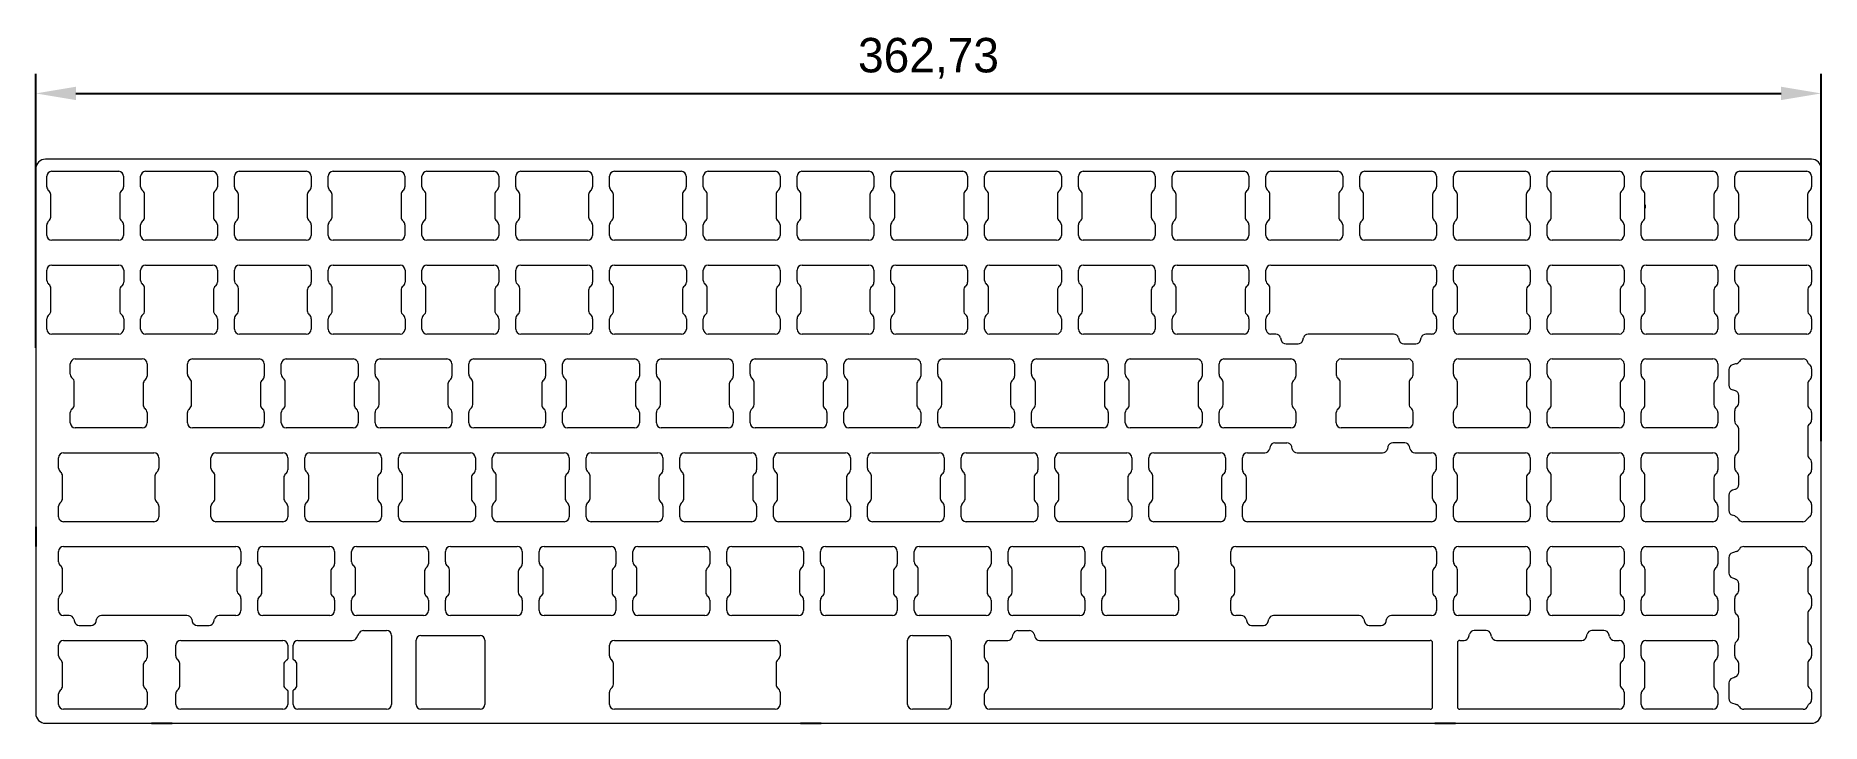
# Model space of a CAD drawing. Header units: millimetres. Extents: x 198 to 380, y 248 to 318.
import ezdxf

# ---------------------------------------------------------------- set-up
doc = ezdxf.new("R2010")
doc.units = ezdxf.units.MM
doc.header["$PDSIZE"] = -1
doc.linetypes.add('SLD-实线', pattern=[0])
doc.dimstyles.new('ISO-25', dxfattribs={"dimtxt": 2.5, "dimasz": 2.5, "dimexe": 1.25, "dimexo": 0.625, "dimtad": 1, "dimtxsty": 'Standard', "dimcen": 2.5, "dimadec": 0, "dimazin": 0, "dimtfac": 1, "dimtmove": 0, "dimatfit": 3, "dimfxl": 1, "dimarcsym": 0})

msp = doc.modelspace()

# ---------------------------------------------------------------- blocks, each defined once
blk = doc.blocks.new('*D1')
at = {"color": 0, "lineweight": -2, "transparency": 16777216}
for p, q in [((198.27, 285.96), (198.27, 313.8)), ((379.63, 276.48), (379.63, 313.8)), ((202.35, 311.8), (375.55, 311.8))]:
    blk.add_line(p, q, dxfattribs=at)
at = {"color": 0, "transparency": 16777216}
for points in [[(202.35, 312.48), (202.35, 311.12), (198.27, 311.8)], [(375.55, 312.48), (375.55, 311.12), (379.63, 311.8)]]:
    blk.add_solid(points, dxfattribs=at)
at = {"layer": 'Defpoints', "color": 0, "transparency": 16777216}
for p in [(379.63, 311.8), (198.27, 285.96), (379.63, 276.48)]:
    blk.add_point(p, dxfattribs=at)
at = {"color": 0, "transparency": 16777216, "insert": (288.95, 315.36), "char_height": 3.5, "attachment_point": 5}
blk.add_mtext('362,73', dxfattribs=at)

# ---------------------------------------------------------------- dimensions: what is measured, and where the dimension line sits
dim = msp.add_linear_dim(base=(379.6338, 311.796), p1=(198.2694, 285.957), p2=(379.6338, 276.4823), dimstyle='ISO-25', override={"dimtxt": 3.5, "dimasz": 4.08, "dimexe": 2, "dimexo": 0, "dimgap": 1.524, "dimtih": 1, "dimtoh": 1, "dimlfac": 2, "dimzin": 0, "dimadec": 2, "dimtzin": 0})
dim.commit()
dim.dimension.update_dxf_attribs({"geometry": '*D1', "text_midpoint": (288.9516, 315.3617)})

# ---------------------------------------------------------------- linework, layer by layer
at = {"color": 7, "linetype": 'SLD-实线', "lineweight": 15}
for p, q in [((378.6338, 305.1198), (199.2694, 305.1198)), ((198.2694, 304.1198), (198.2694, 267.7943)), ((199.4006, 302.3291), (199.4006, 303.389)), ((199.9006, 303.889), (206.7002, 303.889)), ((207.2002, 303.389), (207.2002, 302.3291)), ((208.9256, 302.3291), (208.9256, 303.389)), ((209.4256, 303.889), (216.2252, 303.889)), ((216.7252, 303.389), (216.7252, 302.3291)), ((218.4506, 302.3291), (218.4506, 303.389)), ((218.9506, 303.889), (225.7502, 303.889)), ((226.2502, 303.389), (226.2502, 302.3291)), ((227.9756, 302.3291), (227.9756, 303.389)), ((228.4756, 303.889), (235.2752, 303.889)), ((235.7752, 303.389), (235.7752, 302.3291)), ((237.5006, 302.3291), (237.5006, 303.389)), ((238.0006, 303.889), (244.8002, 303.889)), ((245.3002, 303.389), (245.3002, 302.3291)), ((247.0256, 302.3291), (247.0256, 303.389)), ((247.5256, 303.889), (254.3252, 303.889)), ((254.8252, 303.389), (254.8252, 302.3291)), ((256.5506, 302.3291), (256.5506, 303.389)), ((257.0506, 303.889), (263.8502, 303.889)), ((264.3502, 303.389), (264.3502, 302.3291)), ((266.0756, 302.3291), (266.0756, 303.389)), ((266.5756, 303.889), (273.3752, 303.889)), ((273.8752, 303.389), (273.8752, 302.3291)), ((275.6006, 302.3291), (275.6006, 303.389)), ((276.1006, 303.889), (282.9002, 303.889)), ((283.4002, 303.389), (283.4002, 302.3291)), ((285.1256, 302.3291), (285.1256, 303.389)), ((285.6256, 303.889), (292.4252, 303.889)), ((292.9252, 303.389), (292.9252, 302.3291)), ((294.6506, 302.3291), (294.6506, 303.389)), ((295.1506, 303.889), (301.9502, 303.889)), ((302.4502, 303.389), (302.4502, 302.3291)), ((304.1756, 302.3291), (304.1756, 303.389)), ((304.6756, 303.889), (311.4752, 303.889)), ((311.9752, 303.389), (311.9752, 302.3291)), ((313.7006, 302.3291), (313.7006, 303.389)), ((314.2006, 303.889), (321.0002, 303.889)), ((321.5002, 303.389), (321.5002, 302.3291)), ((323.2256, 302.3291), (323.2256, 303.389)), ((323.7256, 303.889), (330.5252, 303.889)), ((331.0252, 303.389), (331.0252, 302.3291)), ((332.7506, 302.3291), (332.7506, 303.389)), ((333.2506, 303.889), (340.0502, 303.889)), ((340.5502, 303.389), (340.5502, 302.3291)), ((342.2756, 302.3291), (342.2756, 303.389)), ((342.7756, 303.889), (349.5752, 303.889)), ((350.0752, 303.389), (350.0752, 302.3291)), ((351.8006, 302.3291), (351.8006, 303.389)), ((352.3006, 303.889), (359.1002, 303.889)), ((359.6002, 303.389), (359.6002, 302.3291)), ((361.3256, 302.3291), (361.3256, 303.389)), ((361.8256, 303.889), (368.6252, 303.889)), ((369.1252, 303.389), (369.1252, 302.3291)), ((370.8506, 302.3291), (370.8506, 303.389)), ((371.3506, 303.889), (378.1502, 303.889)), ((378.6502, 303.389), (378.6502, 302.3291)), ((379.6338, 248.8448), (379.6338, 304.1198)), ((199.8012, 299.2499), (199.8012, 301.5287)), ((206.7996, 301.5287), (206.7996, 299.2499)), ((209.3262, 299.2499), (209.3262, 301.5287)), ((216.3246, 301.5287), (216.3246, 299.2499)), ((218.8512, 299.2499), (218.8512, 301.5287)), ((225.8496, 301.5287), (225.8496, 299.2499)), ((228.3762, 299.2499), (228.3762, 301.5287)), ((235.3746, 301.5287), (235.3746, 299.2499)), ((237.9012, 299.2499), (237.9012, 301.5287)), ((244.8996, 301.5287), (244.8996, 299.2499)), ((247.4262, 299.2499), (247.4262, 301.5287)), ((254.4246, 301.5287), (254.4246, 299.2499)), ((256.9512, 299.2499), (256.9512, 301.5287)), ((263.9496, 301.5287), (263.9496, 299.2499)), ((266.4762, 299.2499), (266.4762, 301.5287)), ((273.4746, 301.5287), (273.4746, 299.2499)), ((276.0012, 299.2499), (276.0012, 301.5287)), ((282.9996, 301.5287), (282.9996, 299.2499)), ((285.5262, 299.2499), (285.5262, 301.5287)), ((292.5246, 301.5287), (292.5246, 299.2499)), ((295.0512, 299.2499), (295.0512, 301.5287)), ((302.0496, 301.5287), (302.0496, 299.2499)), ((304.5762, 299.2499), (304.5762, 301.5287)), ((311.5746, 301.5287), (311.5746, 299.2499)), ((314.1012, 299.2499), (314.1012, 301.5287)), ((321.0996, 301.5287), (321.0996, 299.2499)), ((323.6262, 299.2499), (323.6262, 301.5287)), ((330.6246, 301.5287), (330.6246, 299.2499)), ((333.1512, 299.2499), (333.1512, 301.5287)), ((340.1496, 301.5287), (340.1496, 299.2499)), ((342.6762, 299.2499), (342.6762, 301.5287)), ((349.6746, 301.5287), (349.6746, 299.2499)), ((352.2012, 299.2499), (352.2012, 301.5287)), ((359.1996, 301.5287), (359.1996, 299.2499)), ((361.7262, 300.4755), (361.7262, 301.5287)), ((368.7246, 301.5287), (368.7246, 299.2499)), ((371.2512, 299.2499), (371.2512, 301.5287)), ((378.2496, 301.5287), (378.2496, 299.2499)), ((361.7262, 299.2499), (361.7262, 300.1631)), ((199.4006, 297.389), (199.4006, 298.4495)), ((207.2002, 298.4495), (207.2002, 297.389)), ((208.9256, 297.389), (208.9256, 298.4495)), ((216.7252, 298.4495), (216.7252, 297.389)), ((218.4506, 297.389), (218.4506, 298.4495)), ((226.2502, 298.4495), (226.2502, 297.389)), ((227.9756, 297.389), (227.9756, 298.4495)), ((235.7752, 298.4495), (235.7752, 297.389)), ((237.5006, 297.389), (237.5006, 298.4495)), ((245.3002, 298.4495), (245.3002, 297.389)), ((247.0256, 297.389), (247.0256, 298.4495)), ((254.8252, 298.4495), (254.8252, 297.389)), ((256.5506, 297.389), (256.5506, 298.4495)), ((264.3502, 298.4495), (264.3502, 297.389)), ((266.0756, 297.389), (266.0756, 298.4495)), ((273.8752, 298.4495), (273.8752, 297.389)), ((275.6006, 297.389), (275.6006, 298.4495)), ((283.4002, 298.4495), (283.4002, 297.389)), ((285.1256, 297.389), (285.1256, 298.4495)), ((292.9252, 298.4495), (292.9252, 297.389)), ((294.6506, 297.389), (294.6506, 298.4495)), ((302.4502, 298.4495), (302.4502, 297.389)), ((304.1756, 297.389), (304.1756, 298.4495)), ((311.9752, 298.4495), (311.9752, 297.389)), ((313.7006, 297.389), (313.7006, 298.4495)), ((321.5002, 298.4495), (321.5002, 297.389)), ((323.2256, 297.389), (323.2256, 298.4495)), ((331.0252, 298.4495), (331.0252, 297.389)), ((332.7506, 297.389), (332.7506, 298.4495)), ((340.5502, 298.4495), (340.5502, 297.389)), ((342.2756, 297.389), (342.2756, 298.4495)), ((350.0752, 298.4495), (350.0752, 297.389)), ((351.8006, 297.389), (351.8006, 298.4495)), ((359.6002, 298.4495), (359.6002, 297.389)), ((361.3256, 297.389), (361.3256, 298.4495)), ((369.1252, 298.4495), (369.1252, 297.389)), ((370.8506, 297.389), (370.8506, 298.4495)), ((378.6502, 298.4495), (378.6502, 297.389)), ((206.7002, 296.889), (199.9006, 296.889)), ((216.2252, 296.889), (209.4256, 296.889)), ((225.7502, 296.889), (218.9506, 296.889)), ((235.2752, 296.889), (228.4756, 296.889)), ((244.8002, 296.889), (238.0006, 296.889)), ((254.3252, 296.889), (247.5256, 296.889)), ((263.8502, 296.889), (257.0506, 296.889)), ((273.3752, 296.889), (266.5756, 296.889)), ((282.9002, 296.889), (276.1006, 296.889)), ((292.4252, 296.889), (285.6256, 296.889)), ((301.9502, 296.889), (295.1506, 296.889)), ((311.4752, 296.889), (304.6756, 296.889)), ((321.0002, 296.889), (314.2006, 296.889)), ((330.5252, 296.889), (323.7256, 296.889)), ((340.0502, 296.889), (333.2506, 296.889)), ((349.5752, 296.889), (342.7756, 296.889)), ((359.1002, 296.889), (352.3006, 296.889)), ((368.6252, 296.889), (361.8256, 296.889)), ((378.1502, 296.889), (371.3506, 296.889)), ((199.4049, 292.8045), (199.4049, 293.8644)), ((199.9049, 294.3644), (206.7045, 294.3644)), ((207.2045, 293.8644), (207.2045, 292.624)), ((208.9299, 292.8045), (208.9299, 293.8645)), ((209.4299, 294.3644), (216.2295, 294.3644)), ((216.7295, 293.8644), (216.7295, 292.624)), ((218.4549, 292.8045), (218.4549, 293.8645)), ((218.9549, 294.3644), (225.7545, 294.3644)), ((226.2545, 293.8645), (226.2545, 292.624)), ((227.9799, 292.8045), (227.9799, 293.8644)), ((228.4799, 294.3644), (235.2795, 294.3644)), ((235.7795, 293.8644), (235.7795, 292.624)), ((237.5049, 292.8045), (237.5049, 293.8644)), ((238.0049, 294.3644), (244.8045, 294.3644)), ((245.3045, 293.8644), (245.3045, 292.624)), ((247.0299, 292.8045), (247.0299, 293.8644)), ((247.5299, 294.3644), (254.3295, 294.3644)), ((254.8295, 293.8644), (254.8295, 292.624)), ((256.5549, 292.8045), (256.5549, 293.8645)), ((257.0549, 294.3644), (263.8545, 294.3644)), ((264.3545, 293.8645), (264.3545, 292.624)), ((266.0799, 292.8045), (266.0799, 293.8644)), ((266.5799, 294.3644), (273.3795, 294.3644)), ((273.8795, 293.8644), (273.8795, 292.624)), ((275.6049, 292.8045), (275.6049, 293.8644)), ((276.1049, 294.3644), (282.9045, 294.3644)), ((283.4045, 293.8644), (283.4045, 292.624)), ((285.1299, 292.8045), (285.1299, 293.8645)), ((285.6299, 294.3644), (292.4295, 294.3644)), ((292.9295, 293.8645), (292.9295, 292.624)), ((294.6549, 292.8045), (294.6549, 293.8644)), ((295.1549, 294.3644), (301.9545, 294.3644)), ((302.4545, 293.8644), (302.4545, 292.624)), ((304.1799, 292.8045), (304.1799, 293.8645)), ((304.6799, 294.3644), (311.4795, 294.3644)), ((311.9795, 293.8644), (311.9795, 292.624)), ((313.7049, 292.8045), (313.7049, 293.8645)), ((314.2049, 294.3644), (321.0045, 294.3644)), ((321.5045, 293.8644), (321.5045, 292.624)), ((323.2299, 292.8045), (323.2299, 293.8644)), ((323.7299, 294.3644), (340.0545, 294.3644)), ((340.5545, 293.8644), (340.5545, 292.624)), ((342.2799, 292.8045), (342.2799, 293.8645)), ((342.7799, 294.3644), (349.5795, 294.3644)), ((350.0795, 293.8644), (350.0795, 292.624)), ((351.8049, 292.8045), (351.8049, 293.8644)), ((352.3049, 294.3644), (359.1045, 294.3644)), ((359.6045, 293.8644), (359.6045, 292.624)), ((361.3299, 292.8045), (361.3299, 293.8645)), ((361.8299, 294.3644), (368.6295, 294.3644)), ((369.1295, 293.8645), (369.1295, 292.624)), ((370.8549, 292.8045), (370.8549, 293.8645)), ((371.3549, 294.3644), (378.1545, 294.3644)), ((378.6545, 293.8644), (378.6545, 292.624)), ((199.8055, 289.7254), (199.8055, 292.0041)), ((209.3305, 289.7254), (209.3305, 292.0041)), ((218.8555, 289.7254), (218.8555, 292.0041)), ((228.3805, 289.7254), (228.3805, 292.0041)), ((237.9055, 289.7254), (237.9055, 292.0041)), ((247.4305, 289.7254), (247.4305, 292.0041)), ((256.9555, 289.7254), (256.9555, 292.0041)), ((266.4805, 289.7254), (266.4805, 292.0041)), ((276.0055, 289.7254), (276.0055, 292.0041)), ((285.5305, 289.7254), (285.5305, 292.0041)), ((295.0555, 289.7254), (295.0555, 292.0041)), ((304.5805, 289.7254), (304.5805, 292.0041)), ((314.1055, 289.7254), (314.1055, 292.0041)), ((323.6305, 289.7254), (323.6305, 292.0041)), ((342.6805, 289.7254), (342.6805, 292.0041)), ((352.2055, 289.7254), (352.2055, 292.0041)), ((361.7305, 289.7254), (361.7305, 292.0041)), ((371.2555, 289.7254), (371.2555, 292.0041)), ((206.8055, 291.8248), (206.8055, 289.7245)), ((216.3305, 291.8248), (216.3305, 289.7245)), ((225.8555, 291.8248), (225.8555, 289.7245)), ((235.3805, 291.8248), (235.3805, 289.7245)), ((244.9055, 291.8248), (244.9055, 289.7245)), ((254.4305, 291.8248), (254.4305, 289.7245)), ((263.9555, 291.8248), (263.9555, 289.7245)), ((273.4805, 291.8248), (273.4805, 289.7245)), ((283.0055, 291.8248), (283.0055, 289.7245)), ((292.5305, 291.8248), (292.5305, 289.7245)), ((302.0555, 291.8248), (302.0555, 289.7245)), ((311.5805, 291.8248), (311.5805, 289.7245)), ((321.1055, 291.8248), (321.1055, 289.7245)), ((340.1555, 291.8248), (340.1555, 289.7245)), ((349.6805, 291.8248), (349.6805, 289.7245)), ((359.2055, 291.8248), (359.2055, 289.7245)), ((368.7305, 291.8248), (368.7305, 289.7245)), ((378.2555, 291.8248), (378.2555, 289.7245)), ((199.4049, 287.8644), (199.4049, 288.9249)), ((207.2045, 288.9253), (207.2045, 287.8644)), ((208.9299, 287.8644), (208.9299, 288.9249)), ((216.7295, 288.9253), (216.7295, 287.8644)), ((218.4549, 287.8644), (218.4549, 288.9249)), ((226.2545, 288.9253), (226.2545, 287.8644)), ((227.9799, 287.8644), (227.9799, 288.9249)), ((235.7795, 288.9253), (235.7795, 287.8644)), ((237.5049, 287.8644), (237.5049, 288.9249)), ((245.3045, 288.9253), (245.3045, 287.8644)), ((247.0299, 287.8644), (247.0299, 288.9249)), ((254.8295, 288.9253), (254.8295, 287.8644)), ((256.5549, 287.8644), (256.5549, 288.9249)), ((264.3545, 288.9253), (264.3545, 287.8644)), ((266.0799, 287.8644), (266.0799, 288.9249)), ((273.8795, 288.9253), (273.8795, 287.8644)), ((275.6049, 287.8644), (275.6049, 288.9249)), ((283.4045, 288.9253), (283.4045, 287.8644)), ((285.1299, 287.8644), (285.1299, 288.9249)), ((292.9295, 288.9253), (292.9295, 287.8644)), ((294.6549, 287.8644), (294.6549, 288.9249)), ((302.4545, 288.9253), (302.4545, 287.8644)), ((304.1799, 287.8644), (304.1799, 288.9249)), ((311.9795, 288.9253), (311.9795, 287.8644)), ((313.7049, 287.8644), (313.7049, 288.9249)), ((321.5045, 288.9253), (321.5045, 287.8644)), ((323.2299, 287.8644), (323.2299, 288.9249)), ((340.5545, 288.9253), (340.5545, 287.8644)), ((342.2799, 287.8644), (342.2799, 288.9249)), ((350.0795, 288.9253), (350.0795, 287.8644)), ((351.8049, 287.8644), (351.8049, 288.9249)), ((359.6045, 288.9253), (359.6045, 287.8644)), ((361.3299, 287.8644), (361.3299, 288.9249)), ((369.1295, 288.9253), (369.1295, 287.8644)), ((370.8549, 287.8644), (370.8549, 288.9249)), ((378.6545, 288.9253), (378.6545, 287.8644)), ((206.7045, 287.3644), (199.9049, 287.3644)), ((216.2295, 287.3644), (209.4299, 287.3644)), ((225.7545, 287.3644), (218.9549, 287.3644)), ((235.2795, 287.3644), (228.4799, 287.3644)), ((244.8045, 287.3644), (238.0049, 287.3644)), ((254.3295, 287.3644), (247.5299, 287.3644)), ((263.8545, 287.3644), (257.0549, 287.3644)), ((273.3795, 287.3644), (266.5799, 287.3644)), ((282.9045, 287.3644), (276.1049, 287.3644)), ((292.4295, 287.3644), (285.6299, 287.3644)), ((301.9545, 287.3644), (295.1549, 287.3644)), ((311.4795, 287.3644), (304.6799, 287.3644)), ((321.0045, 287.3644), (314.2049, 287.3644)), ((324.2338, 287.3642), (323.7304, 287.3644)), ((324.7187, 286.9855), (324.7794, 286.7427)), ((326.9687, 286.7427), (327.0295, 286.9857)), ((336.1984, 287.3644), (327.5146, 287.3644)), ((336.6835, 286.9857), (336.7442, 286.7427)), ((338.9336, 286.7427), (338.9943, 286.9855)), ((340.0541, 287.3644), (339.4792, 287.3642)), ((349.5795, 287.3644), (342.7799, 287.3644)), ((359.1045, 287.3644), (352.3049, 287.3644)), ((368.6295, 287.3644), (361.8299, 287.3644)), ((378.1545, 287.3644), (371.3549, 287.3644)), ((202.2849, 284.8399), (209.0845, 284.8399)), ((214.1897, 284.8371), (220.9893, 284.8371)), ((223.7147, 284.8371), (230.5143, 284.8371)), ((233.2397, 284.8371), (240.0393, 284.8371)), ((242.7647, 284.8371), (249.5642, 284.8371)), ((252.2897, 284.8371), (259.0893, 284.8371)), ((261.8147, 284.8371), (268.6142, 284.8371)), ((271.3397, 284.8371), (278.1392, 284.8371)), ((280.8647, 284.8371), (287.6643, 284.8371)), ((290.3897, 284.8371), (297.1893, 284.8371)), ((299.9147, 284.8371), (306.7143, 284.8371)), ((309.4397, 284.8371), (316.2393, 284.8371)), ((318.9647, 284.8371), (325.7643, 284.8371)), ((325.2644, 286.364), (326.4837, 286.364)), ((330.8698, 284.839), (337.6698, 284.839)), ((337.2293, 286.364), (338.4485, 286.364)), ((342.7769, 284.8389), (349.5764, 284.8389)), ((352.3019, 284.8389), (359.1014, 284.8389)), ((361.8268, 284.8389), (368.6264, 284.8389)), ((371.7514, 284.839), (377.8008, 284.839)), ((201.7849, 283.28), (201.7849, 284.34)), ((209.5845, 284.3399), (209.5845, 283.0995)), ((213.6897, 283.2772), (213.6897, 284.3371)), ((221.4892, 284.3371), (221.4892, 283.0967)), ((223.2147, 283.2772), (223.2147, 284.3371)), ((231.0142, 284.3371), (231.0142, 283.0967)), ((232.7397, 283.2772), (232.7397, 284.3371)), ((240.5392, 284.3371), (240.5392, 283.0967)), ((242.2647, 283.2772), (242.2647, 284.3371)), ((250.0642, 284.3371), (250.0642, 283.0967)), ((251.7897, 283.2772), (251.7897, 284.3371)), ((259.5892, 284.3371), (259.5892, 283.0967)), ((261.3147, 283.2772), (261.3147, 284.3371)), ((269.1142, 284.3371), (269.1142, 283.0967)), ((270.8397, 283.2772), (270.8397, 284.3371)), ((278.6392, 284.3371), (278.6392, 283.0967)), ((280.3647, 283.2772), (280.3647, 284.3371)), ((288.1642, 284.3371), (288.1642, 283.0967)), ((289.8897, 283.2772), (289.8897, 284.3371)), ((297.6892, 284.3371), (297.6892, 283.0967)), ((299.4147, 283.2772), (299.4147, 284.3371)), ((307.2142, 284.3371), (307.2142, 283.0967)), ((308.9397, 283.2772), (308.9397, 284.3371)), ((316.7392, 284.3371), (316.7392, 283.0967)), ((318.4647, 283.2772), (318.4647, 284.3371)), ((326.2642, 284.3371), (326.2642, 283.0967)), ((330.3698, 284.339), (330.3698, 283.2289)), ((338.1698, 283.2289), (338.1698, 284.339)), ((342.2769, 283.2789), (342.2769, 284.3389)), ((350.0764, 284.3389), (350.0764, 283.0985)), ((351.8019, 283.2789), (351.8019, 284.3389)), ((359.6014, 284.3388), (359.6014, 283.0985)), ((361.3269, 283.2789), (361.3269, 284.3389)), ((369.1264, 284.3388), (369.1264, 283.0985)), ((370.2514, 283.7537), (370.2514, 282.1804)), ((370.9315, 284.3313), (370.6056, 284.2319)), ((378.6515, 283.849), (378.6515, 283.0997)), ((202.1855, 280.2009), (202.1855, 282.4796)), ((209.1855, 282.3003), (209.1855, 280.2)), ((214.0903, 280.198), (214.0903, 282.4768)), ((221.0903, 282.2975), (221.0903, 280.1971)), ((223.6153, 280.198), (223.6153, 282.4768)), ((230.6153, 282.2975), (230.6153, 280.1971)), ((233.1403, 280.198), (233.1403, 282.4768)), ((240.1403, 282.2975), (240.1403, 280.1971)), ((242.6653, 280.198), (242.6653, 282.4768)), ((249.6653, 282.2975), (249.6653, 280.1971)), ((252.1903, 280.198), (252.1903, 282.4768)), ((259.1903, 282.2975), (259.1903, 280.1971)), ((261.7153, 280.198), (261.7153, 282.4768)), ((268.7153, 282.2975), (268.7153, 280.1971)), ((271.2403, 280.198), (271.2403, 282.4768)), ((278.2403, 282.2975), (278.2403, 280.1971)), ((280.7653, 280.198), (280.7653, 282.4768)), ((287.7653, 282.2975), (287.7653, 280.1971)), ((290.2903, 280.198), (290.2903, 282.4768)), ((297.2903, 282.2975), (297.2903, 280.1971)), ((299.8153, 280.198), (299.8153, 282.4768)), ((306.8153, 282.2975), (306.8153, 280.1971)), ((309.3403, 280.198), (309.3403, 282.4768)), ((316.3403, 282.2975), (316.3403, 280.1971)), ((318.8653, 280.198), (318.8653, 282.4768)), ((325.8653, 282.2975), (325.8653, 280.1971)), ((330.7698, 280.1987), (330.7698, 282.4289)), ((337.7698, 282.4289), (337.7698, 280.2487)), ((342.6774, 280.1998), (342.6774, 282.4785)), ((349.6774, 282.2992), (349.6774, 280.1989)), ((352.2024, 280.1998), (352.2024, 282.4785)), ((359.2024, 282.2992), (359.2024, 280.1989)), ((361.7274, 280.1998), (361.7274, 282.4785)), ((368.7274, 282.2992), (368.7274, 280.1989)), ((370.9315, 281.6027), (370.6056, 281.7021)), ((371.2514, 280.3789), (371.2514, 281.1363)), ((378.2515, 282.2997), (378.2515, 280.1991)), ((201.7849, 278.3399), (201.7849, 279.4004)), ((209.5845, 279.4008), (209.5845, 278.3399)), ((213.6897, 278.3371), (213.6897, 279.3976)), ((221.4892, 279.3979), (221.4892, 278.3371)), ((223.2147, 278.3371), (223.2147, 279.3976)), ((231.0142, 279.3979), (231.0142, 278.3371)), ((232.7397, 278.3371), (232.7397, 279.3976)), ((240.5392, 279.3979), (240.5392, 278.3371)), ((242.2647, 278.3371), (242.2647, 279.3976)), ((250.0642, 279.3979), (250.0642, 278.3371)), ((251.7897, 278.3371), (251.7897, 279.3976)), ((259.5892, 279.3979), (259.5892, 278.3371)), ((261.3147, 278.3371), (261.3147, 279.3976)), ((269.1142, 279.3979), (269.1142, 278.3371)), ((270.8397, 278.3371), (270.8397, 279.3976)), ((278.6392, 279.3979), (278.6392, 278.3371)), ((280.3647, 278.3371), (280.3647, 279.3976)), ((288.1642, 279.3979), (288.1642, 278.3371)), ((289.8897, 278.3371), (289.8897, 279.3976)), ((297.6892, 279.3979), (297.6892, 278.3371)), ((299.4147, 278.3371), (299.4147, 279.3976)), ((307.2142, 279.3979), (307.2142, 278.3371)), ((308.9397, 278.3371), (308.9397, 279.3976)), ((316.7392, 279.3979), (316.7392, 278.3371)), ((318.4647, 278.3371), (318.4647, 279.3976)), ((326.2642, 279.3979), (326.2642, 278.3371)), ((330.3698, 278.3386), (330.3698, 279.3987)), ((338.1698, 278.3386), (338.1698, 279.4487)), ((342.2769, 278.3388), (342.2769, 279.3993)), ((350.0764, 279.3997), (350.0764, 278.3388)), ((351.8019, 278.3388), (351.8019, 279.3993)), ((359.6014, 279.3997), (359.6014, 278.3388)), ((361.3269, 278.3388), (361.3269, 279.3993)), ((369.1264, 279.3997), (369.1264, 278.3388)), ((370.8457, 278.5167), (370.85, 279.5708)), ((378.6515, 279.3991), (378.6515, 278.6494)), ((209.0845, 277.8399), (202.2849, 277.8399)), ((220.9892, 277.8371), (214.1897, 277.8371)), ((230.5142, 277.8371), (223.7147, 277.8371)), ((240.0392, 277.8371), (233.2397, 277.8371)), ((249.5642, 277.8371), (242.7647, 277.8371)), ((259.0892, 277.8371), (252.2897, 277.8371)), ((268.6142, 277.8371), (261.8147, 277.8371)), ((278.1392, 277.8371), (271.3397, 277.8371)), ((287.6642, 277.8371), (280.8647, 277.8371)), ((297.1892, 277.8371), (290.3897, 277.8371)), ((306.7142, 277.8371), (299.9147, 277.8371)), ((316.2392, 277.8371), (309.4397, 277.8371)), ((325.7642, 277.8371), (318.9647, 277.8371)), ((337.6698, 277.8386), (330.8698, 277.8386)), ((349.5764, 277.8388), (342.7768, 277.8388)), ((359.1014, 277.8388), (352.3018, 277.8388)), ((368.6264, 277.8388), (361.8269, 277.8388)), ((371.2438, 275.6264), (371.2438, 277.7257)), ((378.2515, 277.8494), (378.2515, 275.1248)), ((323.653, 275.9352), (323.5924, 275.6926)), ((324.1381, 276.3139), (325.3573, 276.3139)), ((325.903, 275.6926), (325.8424, 275.9352)), ((335.618, 275.9352), (335.5574, 275.6926)), ((337.3223, 276.3139), (336.1031, 276.3139)), ((337.868, 275.6926), (337.8074, 275.9352)), ((200.5914, 273.7545), (200.5914, 274.8139)), ((201.0914, 275.3139), (210.2726, 275.3139)), ((210.7726, 274.8139), (210.7726, 273.7545)), ((216.0735, 273.7546), (216.0735, 274.8145)), ((216.5735, 275.3145), (223.3731, 275.3145)), ((223.873, 274.8145), (223.873, 273.5741)), ((225.5985, 273.7546), (225.5985, 274.8145)), ((226.0985, 275.3145), (232.8981, 275.3145)), ((233.398, 274.8145), (233.398, 273.5741)), ((235.1235, 273.7546), (235.1235, 274.8145)), ((235.6235, 275.3145), (242.4231, 275.3145)), ((242.923, 274.8145), (242.923, 273.5741)), ((244.6485, 273.7546), (244.6485, 274.8145)), ((245.1485, 275.3145), (251.9481, 275.3145)), ((252.448, 274.8145), (252.448, 273.5741)), ((254.1735, 273.7546), (254.1735, 274.8145)), ((254.6735, 275.3145), (261.4731, 275.3145)), ((261.973, 274.8145), (261.973, 273.5741)), ((263.6985, 273.7546), (263.6985, 274.8145)), ((264.1985, 275.3145), (270.9981, 275.3145)), ((271.498, 274.8145), (271.498, 273.5741)), ((273.2235, 273.7546), (273.2235, 274.8145)), ((273.7235, 275.3145), (280.5231, 275.3145)), ((281.023, 274.8145), (281.023, 273.5741)), ((282.7485, 273.7546), (282.7485, 274.8145)), ((283.2485, 275.3145), (290.0481, 275.3145)), ((290.548, 274.8145), (290.548, 273.5741)), ((292.2735, 273.7546), (292.2735, 274.8145)), ((292.7735, 275.3145), (299.5731, 275.3145)), ((300.073, 274.8145), (300.073, 273.5741)), ((301.7985, 273.7546), (301.7985, 274.8145)), ((302.2985, 275.3145), (309.0981, 275.3145)), ((309.598, 274.8145), (309.598, 273.5741)), ((311.3235, 273.7546), (311.3235, 274.8145)), ((311.8235, 275.3145), (318.6231, 275.3145)), ((319.123, 274.8145), (319.123, 273.5741)), ((320.8448, 273.5742), (320.8448, 274.8139)), ((321.3448, 275.3139), (323.1073, 275.3139)), ((326.3881, 275.3139), (335.0723, 275.3139)), ((338.3531, 275.3139), (340.0514, 275.3139)), ((340.5514, 273.7538), (340.5514, 274.8139)), ((342.2758, 273.7537), (342.2758, 274.8136)), ((342.7758, 275.3136), (349.5753, 275.3136)), ((350.0753, 274.8136), (350.0753, 273.5732)), ((351.8008, 273.7537), (351.8008, 274.8136)), ((352.3008, 275.3136), (359.1003, 275.3136)), ((359.6003, 274.8136), (359.6003, 273.5732)), ((361.3258, 273.7537), (361.3258, 274.8136)), ((361.8258, 275.3136), (368.6253, 275.3136)), ((369.1253, 274.8136), (369.1253, 273.5732)), ((370.8437, 273.7562), (370.8437, 274.8263)), ((378.6515, 274.3248), (378.6515, 273.5748)), ((200.9915, 270.6741), (200.9915, 272.9544)), ((210.3725, 272.9544), (210.3725, 270.6741)), ((216.4741, 270.6754), (216.4741, 272.9541)), ((223.4741, 272.7749), (223.4741, 270.6745)), ((225.9991, 270.6754), (225.9991, 272.9541)), ((232.9991, 272.7749), (232.9991, 270.6745)), ((235.5241, 270.6754), (235.5241, 272.9541)), ((242.5241, 272.7749), (242.5241, 270.6745)), ((245.0491, 270.6754), (245.0491, 272.9541)), ((252.0491, 272.7749), (252.0491, 270.6745)), ((254.5741, 270.6754), (254.5741, 272.9541)), ((261.5741, 272.7749), (261.5741, 270.6745)), ((264.0991, 270.6754), (264.0991, 272.9541)), ((271.0991, 272.7749), (271.0991, 270.6745)), ((273.6241, 270.6754), (273.6241, 272.9541)), ((280.6241, 272.7749), (280.6241, 270.6745)), ((283.1491, 270.6754), (283.1491, 272.9541)), ((290.1491, 272.7749), (290.1491, 270.6745)), ((292.6741, 270.6754), (292.6741, 272.9541)), ((299.6741, 272.7749), (299.6741, 270.6745)), ((302.1991, 270.6754), (302.1991, 272.9541)), ((309.1991, 272.7749), (309.1991, 270.6745)), ((311.7241, 270.6754), (311.7241, 272.9541)), ((318.7241, 272.7749), (318.7241, 270.6745)), ((321.2443, 270.6736), (321.2443, 272.7746)), ((340.1514, 270.6739), (340.1514, 272.9538)), ((342.6764, 270.6745), (342.6764, 272.9533)), ((349.6764, 272.774), (349.6764, 270.6736)), ((352.2014, 270.6745), (352.2014, 272.9533)), ((359.2014, 272.774), (359.2014, 270.6736)), ((361.7264, 270.6745), (361.7264, 272.9533)), ((368.7264, 272.774), (368.7264, 270.6736)), ((371.2514, 272.0839), (371.2514, 272.9504)), ((378.2515, 272.7749), (378.2515, 270.854)), ((370.2514, 271.0197), (370.2514, 269.4464)), ((370.8361, 271.5682), (370.6056, 271.498)), ((200.5914, 268.814), (200.5914, 269.8741)), ((210.7726, 269.8741), (210.7726, 268.814)), ((216.0735, 268.8145), (216.0735, 269.875)), ((223.873, 269.8753), (223.873, 268.8144)), ((225.5985, 268.8145), (225.5985, 269.875)), ((233.398, 269.8753), (233.398, 268.8145)), ((235.1235, 268.8145), (235.1235, 269.875)), ((242.923, 269.8753), (242.923, 268.8145)), ((244.6485, 268.8145), (244.6485, 269.875)), ((252.448, 269.8753), (252.448, 268.8144)), ((254.1735, 268.8145), (254.1735, 269.875)), ((261.973, 269.8753), (261.973, 268.8145)), ((263.6985, 268.8145), (263.6985, 269.875)), ((271.498, 269.8753), (271.498, 268.8144)), ((273.2235, 268.8145), (273.2235, 269.875)), ((281.023, 269.8753), (281.023, 268.8145)), ((282.7485, 268.8145), (282.7485, 269.875)), ((290.548, 269.8753), (290.548, 268.8144)), ((292.2735, 268.8145), (292.2735, 269.875)), ((300.073, 269.8753), (300.073, 268.8144)), ((301.7985, 268.8145), (301.7985, 269.875)), ((309.598, 269.8753), (309.598, 268.8144)), ((311.3235, 268.8145), (311.3235, 269.875)), ((319.123, 269.8753), (319.123, 268.8145)), ((320.8448, 268.8138), (320.8448, 269.874)), ((340.5514, 268.8138), (340.5514, 269.8739)), ((342.2758, 268.8136), (342.2758, 269.8741)), ((350.0753, 269.8744), (350.0753, 268.8136)), ((351.8008, 268.8136), (351.8008, 269.8741)), ((359.6003, 269.8744), (359.6003, 268.8135)), ((361.3258, 268.8136), (361.3258, 269.8741)), ((369.1253, 269.8744), (369.1253, 268.8136)), ((370.8361, 268.8979), (370.6056, 268.9681)), ((378.6515, 270.0541), (378.6515, 269.1997)), ((210.2726, 268.314), (201.0914, 268.314)), ((223.3731, 268.3145), (216.5735, 268.3145)), ((232.898, 268.3145), (226.0985, 268.3145)), ((242.423, 268.3145), (235.6235, 268.3145)), ((251.9481, 268.3145), (245.1485, 268.3145)), ((261.473, 268.3145), (254.6735, 268.3145)), ((270.9981, 268.3145), (264.1985, 268.3145)), ((280.523, 268.3145), (273.7235, 268.3145)), ((290.048, 268.3145), (283.2485, 268.3145)), ((299.5731, 268.3145), (292.7735, 268.3145)), ((309.0981, 268.3145), (302.2985, 268.3145)), ((318.623, 268.3145), (311.8235, 268.3145)), ((340.0514, 268.3138), (321.3448, 268.3138)), ((349.5753, 268.3136), (342.7758, 268.3136)), ((359.1003, 268.3136), (352.3008, 268.3136)), ((368.6253, 268.3136), (361.8258, 268.3136)), ((377.7515, 268.3148), (371.653, 268.3148)), ((198.2694, 265.7943), (198.2694, 248.8448)), ((200.5913, 264.2295), (200.5913, 265.2889)), ((201.0913, 265.7889), (218.6073, 265.7889)), ((219.1073, 265.2889), (219.1073, 264.2295)), ((220.8339, 264.2296), (220.8339, 265.2895)), ((221.3339, 265.7895), (228.1334, 265.7895)), ((228.6334, 265.2895), (228.6334, 264.0491)), ((230.3589, 264.2296), (230.3589, 265.2895)), ((230.8589, 265.7895), (237.6584, 265.7895)), ((238.1584, 265.2895), (238.1584, 264.0491)), ((239.8839, 264.2296), (239.8839, 265.2895)), ((240.3839, 265.7895), (247.1834, 265.7895)), ((247.6834, 265.2895), (247.6834, 264.0491)), ((249.4089, 264.2296), (249.4089, 265.2895)), ((249.9089, 265.7895), (256.7084, 265.7895)), ((257.2084, 265.2895), (257.2084, 264.0491)), ((258.9339, 264.2296), (258.9339, 265.2895)), ((259.4339, 265.7895), (266.2334, 265.7895)), ((266.7334, 265.2895), (266.7334, 264.0491)), ((268.4589, 264.2296), (268.4589, 265.2895)), ((268.9589, 265.7895), (275.7584, 265.7895)), ((276.2584, 265.2895), (276.2584, 264.0491)), ((277.9839, 264.2296), (277.9839, 265.2895)), ((278.4839, 265.7895), (285.2834, 265.7895)), ((285.7834, 265.2895), (285.7834, 264.0491)), ((287.5089, 264.2296), (287.5089, 265.2895)), ((288.0089, 265.7895), (294.8084, 265.7895)), ((295.3084, 265.2895), (295.3084, 264.0491)), ((297.0339, 264.2296), (297.0339, 265.2896)), ((297.5339, 265.7895), (304.3334, 265.7895)), ((304.8334, 265.2895), (304.8334, 264.0491)), ((306.5589, 264.2296), (306.5589, 265.2895)), ((307.0589, 265.7895), (313.8584, 265.7895)), ((314.3584, 265.2895), (314.3584, 264.0491)), ((319.6542, 264.2295), (319.6542, 265.2889)), ((320.1542, 265.7889), (340.0515, 265.7889)), ((340.5515, 265.2889), (340.5515, 264.0497)), ((342.2778, 264.2276), (342.2778, 265.2875)), ((342.7778, 265.7875), (349.5774, 265.7875)), ((350.0773, 265.2875), (350.0773, 264.0471)), ((351.8028, 264.2276), (351.8028, 265.2875)), ((352.3028, 265.7875), (359.1024, 265.7875)), ((359.6023, 265.2875), (359.6023, 264.0471)), ((361.3278, 264.2276), (361.3278, 265.2875)), ((361.8278, 265.7875), (368.6273, 265.7875)), ((369.1273, 265.2875), (369.1273, 264.0471)), ((370.8038, 265.2089), (370.6056, 265.1485)), ((371.7514, 265.7889), (377.7515, 265.7889)), ((378.6515, 264.9042), (378.6515, 264.2295)), ((200.9913, 261.3289), (200.9913, 263.4294)), ((218.7073, 263.4295), (218.7073, 261.3289)), ((221.2345, 261.1505), (221.2345, 263.4292)), ((228.2345, 263.2499), (228.2345, 261.1496)), ((230.7595, 261.1505), (230.7595, 263.4292)), ((237.7595, 263.2499), (237.7595, 261.1496)), ((240.2845, 261.1505), (240.2845, 263.4292)), ((247.2845, 263.2499), (247.2845, 261.1496)), ((249.8095, 261.1505), (249.8095, 263.4292)), ((256.8095, 263.2499), (256.8095, 261.1496)), ((259.3345, 261.1505), (259.3345, 263.4292)), ((266.3345, 263.2499), (266.3345, 261.1496)), ((268.8595, 261.1505), (268.8595, 263.4292)), ((275.8595, 263.2499), (275.8595, 261.1496)), ((278.3845, 261.1505), (278.3845, 263.4292)), ((285.3845, 263.2499), (285.3845, 261.1496)), ((287.9095, 261.1505), (287.9095, 263.4292)), ((294.9095, 263.2499), (294.9095, 261.1496)), ((297.4345, 261.1505), (297.4345, 263.4292)), ((304.4345, 263.2499), (304.4345, 261.1496)), ((306.9595, 261.1505), (306.9595, 263.4292)), ((313.9595, 263.2499), (313.9595, 261.1496)), ((320.0542, 261.1491), (320.0542, 263.4295)), ((340.1515, 263.2497), (340.1515, 261.1491)), ((342.6784, 261.1484), (342.6784, 263.4271)), ((349.6784, 263.2479), (349.6784, 261.1475)), ((352.2034, 261.1484), (352.2034, 263.4271)), ((359.2034, 263.2479), (359.2034, 261.1475)), ((361.7284, 261.1484), (361.7284, 263.4271)), ((368.7284, 263.2479), (368.7284, 261.1475)), ((370.2514, 264.6702), (370.2514, 263.0969)), ((378.2515, 263.4295), (378.2515, 261.3289)), ((370.6056, 262.6186), (370.8038, 262.5582)), ((371.2514, 261.3291), (371.2514, 262.0193)), ((200.5913, 259.289), (200.5913, 260.5288)), ((219.1073, 260.5289), (219.1073, 259.2889)), ((220.8339, 259.2895), (220.8339, 260.35)), ((228.6334, 260.3504), (228.6334, 259.2895)), ((230.3589, 259.2895), (230.3589, 260.35)), ((238.1584, 260.3504), (238.1584, 259.2895)), ((239.8839, 259.2895), (239.8839, 260.35)), ((247.6834, 260.3504), (247.6834, 259.2895)), ((249.4089, 259.2895), (249.4089, 260.35)), ((257.2084, 260.3504), (257.2084, 259.2895)), ((258.9339, 259.2895), (258.9339, 260.35)), ((266.7334, 260.3504), (266.7334, 259.2895)), ((268.4589, 259.2895), (268.4589, 260.35)), ((276.2584, 260.3504), (276.2584, 259.2895)), ((277.9839, 259.2895), (277.9839, 260.35)), ((285.7834, 260.3504), (285.7834, 259.2895)), ((287.5089, 259.2895), (287.5089, 260.35)), ((295.3084, 260.3504), (295.3084, 259.2895)), ((297.0339, 259.2895), (297.0339, 260.35)), ((304.8334, 260.3504), (304.8334, 259.2895)), ((306.5589, 259.2895), (306.5589, 260.35)), ((314.3584, 260.3504), (314.3584, 259.2895)), ((319.6542, 259.2889), (319.6542, 260.3491)), ((340.5515, 260.3491), (340.5515, 259.289)), ((342.2778, 259.2875), (342.2778, 260.348)), ((350.0773, 260.3483), (350.0773, 259.2874)), ((351.8028, 259.2875), (351.8028, 260.348)), ((359.6023, 260.3483), (359.6023, 259.2874)), ((361.3278, 259.2875), (361.3278, 260.348)), ((369.1273, 260.3483), (369.1273, 259.2874)), ((370.8449, 259.2851), (370.85, 260.5195)), ((378.6515, 260.5289), (378.6515, 259.7793)), ((201.6634, 258.789), (201.0913, 258.789)), ((202.1485, 258.4102), (202.2091, 258.1677)), ((202.6942, 257.789), (203.9134, 257.789)), ((204.3985, 258.1677), (204.4591, 258.4102)), ((213.6283, 258.789), (204.9442, 258.789)), ((214.1133, 258.4102), (214.174, 258.1677)), ((214.659, 257.789), (215.8783, 257.789)), ((216.3633, 258.1677), (216.424, 258.4102)), ((218.6073, 258.789), (216.909, 258.789)), ((228.1334, 258.7895), (221.3339, 258.7895)), ((237.6584, 258.7895), (230.8588, 258.7895)), ((247.1834, 258.7895), (240.3839, 258.7895)), ((256.7084, 258.7895), (249.9089, 258.7895)), ((266.2334, 258.7895), (259.4339, 258.7895)), ((275.7584, 258.7895), (268.9589, 258.7895)), ((285.2834, 258.7895), (278.4839, 258.7895)), ((294.8084, 258.7895), (288.0089, 258.7895)), ((304.3334, 258.7895), (297.5339, 258.7895)), ((313.8584, 258.7895), (307.0589, 258.7895)), ((320.7261, 258.789), (320.1542, 258.789)), ((321.2112, 258.4102), (321.2718, 258.1677)), ((321.7569, 257.789), (322.9761, 257.789)), ((323.4612, 258.1677), (323.5218, 258.4102)), ((332.691, 258.789), (324.0069, 258.789)), ((333.176, 258.4102), (333.2367, 258.1677)), ((333.7217, 257.789), (334.941, 257.789)), ((335.426, 258.1677), (335.4867, 258.4102)), ((340.0515, 258.789), (335.9717, 258.789)), ((349.5773, 258.7875), (342.7778, 258.7875)), ((359.1023, 258.7875), (352.3028, 258.7875)), ((368.6273, 258.7875), (361.8278, 258.7875)), ((371.2438, 256.5764), (371.2438, 258.4951)), ((378.2515, 258.9793), (378.2515, 256.2546)), ((200.5914, 254.7045), (200.5914, 255.7646)), ((201.0914, 256.2646), (209.0823, 256.2646)), ((209.5823, 255.7646), (209.5823, 254.5247)), ((212.4974, 254.7045), (212.4974, 255.7646)), ((212.9973, 256.2646), (223.3697, 256.2646)), ((223.8696, 255.7646), (223.8696, 254.4646)), ((224.4038, 254.4646), (224.4038, 255.7646)), ((224.9038, 256.2646), (230.4163, 256.2646)), ((230.8511, 256.5178), (231.1313, 257.0114)), ((231.5661, 257.2646), (233.9038, 257.2646)), ((234.4038, 256.7646), (234.4038, 249.7644)), ((236.901, 249.7645), (236.901, 256.271)), ((237.401, 256.771), (243.401, 256.771)), ((243.901, 256.271), (243.901, 249.7645)), ((256.5505, 254.7046), (256.5505, 255.7646)), ((257.0505, 256.2646), (273.3763, 256.2646)), ((273.8762, 255.7646), (273.8762, 254.7045)), ((286.8264, 249.7645), (286.8264, 256.271)), ((287.3264, 256.771), (290.7512, 256.771)), ((291.2512, 256.271), (291.2512, 249.7645)), ((294.6512, 254.5247), (294.6512, 255.7646)), ((295.1512, 256.2646), (297.0034, 256.2646)), ((297.4863, 256.6348), (297.556, 256.8943)), ((298.0389, 257.2646), (299.1937, 257.2646)), ((299.6766, 256.8943), (299.7463, 256.6348)), ((300.2292, 256.2646), (339.903, 256.2646)), ((340.153, 249.5145), (340.153, 256.0146)), ((342.6749, 256.0146), (342.6749, 249.5145)), ((342.9249, 256.2646), (343.3487, 256.2646)), ((343.8337, 256.6433), (343.8942, 256.8853)), ((345.5985, 257.2641), (344.3793, 257.2641)), ((346.1441, 256.6433), (346.0836, 256.8853)), ((346.6292, 256.2646), (355.3135, 256.2646)), ((355.7986, 256.6433), (355.8591, 256.8853)), ((357.5634, 257.2641), (356.3441, 257.2641)), ((358.1089, 256.6433), (358.0484, 256.8853)), ((358.594, 256.2646), (359.1015, 256.2646)), ((359.6015, 255.7646), (359.6015, 254.5247)), ((361.3263, 254.7045), (361.3263, 255.7646)), ((361.8263, 256.2646), (368.6265, 256.2646)), ((369.1265, 255.7646), (369.1265, 254.7045)), ((370.8437, 254.7061), (370.8437, 255.7763)), ((378.6515, 255.4546), (378.6515, 254.7046)), ((200.9915, 251.6241), (200.9915, 253.9044)), ((209.1823, 253.7247), (209.1823, 251.8039)), ((212.8973, 251.6241), (212.8973, 253.9045)), ((223.469, 253.8009), (223.469, 251.7276)), ((224.8038, 251.7273), (224.8038, 253.8013)), ((256.951, 251.804), (256.951, 253.9042)), ((273.4764, 253.9047), (273.4764, 251.8039)), ((295.0512, 251.6241), (295.0512, 253.7247)), ((359.2015, 253.7247), (359.2015, 251.8039)), ((361.7262, 251.6241), (361.7262, 253.9045)), ((368.7265, 253.9045), (368.7265, 251.6241)), ((370.7675, 252.4638), (370.6056, 252.4145)), ((371.2514, 253.034), (371.2514, 253.9004)), ((378.2515, 253.9046), (378.2515, 251.804)), ((200.5914, 249.7645), (200.5914, 250.8241)), ((209.5823, 251.0039), (209.5823, 249.7644)), ((212.4974, 249.7645), (212.4974, 250.8241)), ((223.8696, 251.064), (223.8696, 249.7644)), ((224.4038, 249.7645), (224.4038, 251.064)), ((256.5505, 249.7645), (256.5505, 251.0036)), ((273.8764, 251.004), (273.8764, 249.7646)), ((294.6512, 249.7645), (294.6512, 250.8241)), ((359.6015, 251.0039), (359.6015, 249.7645)), ((361.3263, 249.7645), (361.3263, 250.8241)), ((369.1265, 250.8241), (369.1265, 249.7645)), ((370.2514, 251.9362), (370.2514, 250.3629)), ((378.6515, 251.004), (378.6515, 250.2549)), ((209.0823, 249.2645), (201.0914, 249.2645)), ((223.3696, 249.2645), (212.9973, 249.2645)), ((233.9038, 249.2645), (224.9038, 249.2645)), ((243.401, 249.2645), (237.401, 249.2645)), ((273.3762, 249.2645), (257.0505, 249.2645)), ((290.7512, 249.2645), (287.3264, 249.2645)), ((339.903, 249.2645), (295.1512, 249.2645)), ((359.1015, 249.2645), (342.9249, 249.2645)), ((368.6265, 249.2645), (361.8263, 249.2645)), ((370.6056, 249.8847), (370.8597, 249.8072)), ((377.8007, 249.2648), (371.7514, 249.2648)), ((199.2694, 247.8448), (210.0379, 247.8448)), ((212.1379, 247.8448), (275.9629, 247.8448)), ((278.0629, 247.8448), (340.3702, 247.8448)), ((342.4702, 247.8448), (378.6338, 247.8448))]:
    msp.add_line(p, q, dxfattribs=at)
for p, q in [((361.7262, 300.4755), (361.7262, 300.1631)), ((198.2694, 267.7943), (198.2694, 265.7943)), ((210.0379, 247.8448), (212.1379, 247.8448)), ((275.9629, 247.8448), (278.0629, 247.8448)), ((340.3702, 247.8448), (342.4702, 247.8448))]:
    msp.add_line(p, q)
for centre, radius, start, end in [((199.2694, 304.1198), 1, 90, 180), ((378.6338, 304.1198), 1, 0, 90), ((199.9006, 303.389), 0.5, 90.001707, 179.99586), ((206.7002, 303.389), 0.5, 0.000186, 89.995856), ((209.4256, 303.389), 0.5, 90.000185, 179.99862), ((216.2252, 303.389), 0.5, 0.000186, 89.998619), ((218.9506, 303.389), 0.5, 90.000185, 179.99862), ((225.7502, 303.389), 0.5, 0.001713, 89.995856), ((228.4756, 303.389), 0.5, 90.000185, 179.99586), ((235.2752, 303.389), 0.5, 0.000186, 89.998619), ((238.0006, 303.389), 0.5, 90.000185, 179.99862), ((244.8002, 303.389), 0.5, 0.000186, 89.998619), ((247.5256, 303.389), 0.5, 90.000185, 179.99586), ((254.3252, 303.389), 0.5, 0.000186, 89.998619), ((257.0506, 303.389), 0.5, 90.000185, 179.99862), ((263.8502, 303.389), 0.5, 0.000186, 89.995856), ((266.5756, 303.389), 0.5, 90.000185, 179.99862), ((273.3752, 303.389), 0.5, 0.000186, 89.998619), ((276.1006, 303.389), 0.5, 90.000185, 179.99862), ((282.9002, 303.389), 0.5, 0.000186, 89.998619), ((285.6256, 303.389), 0.5, 90.000185, 179.99862), ((292.4252, 303.389), 0.5, 0.001713, 89.998619), ((295.1506, 303.389), 0.5, 90.000185, 179.99862), ((301.9502, 303.389), 0.5, 0.001713, 89.998619), ((304.6756, 303.389), 0.5, 90.000185, 179.99586), ((311.4752, 303.389), 0.5, 0.000186, 89.998619), ((314.2006, 303.389), 0.5, 90.000185, 179.99862), ((321.0002, 303.389), 0.5, 0.000186, 89.998619), ((323.7256, 303.389), 0.5, 90.000185, 179.99862), ((330.5252, 303.389), 0.5, 0.001713, 89.995856), ((333.2506, 303.389), 0.5, 90.000185, 179.99862), ((340.0502, 303.389), 0.5, 0.000186, 89.995856), ((342.7756, 303.389), 0.5, 90.000185, 179.99586), ((349.5752, 303.389), 0.5, 0.001713, 89.995856), ((352.3006, 303.389), 0.5, 90.001707, 179.99586), ((359.1002, 303.389), 0.5, 0.000186, 89.998619), ((361.8256, 303.389), 0.5, 90.001707, 179.99586), ((368.6252, 303.389), 0.5, 0.000186, 89.995856), ((371.3506, 303.389), 0.5, 90.000185, 179.99862), ((378.1502, 303.389), 0.5, 0.000186, 89.995856), ((199.9006, 302.3291), 0.5, 180, 233.17154), ((199.3012, 301.5287), 0.5, 0, 53.17154), ((207.2996, 301.5287), 0.5, 126.82846, 180), ((206.7002, 302.3291), 0.5, 306.82846, 0), ((209.4256, 302.3291), 0.5, 180, 233.17154), ((208.8262, 301.5287), 0.5, 0, 53.17154), ((216.8246, 301.5287), 0.5, 126.82846, 180), ((216.2252, 302.3291), 0.5, 306.82846, 0), ((218.9506, 302.3291), 0.5, 180, 233.17154), ((218.3512, 301.5287), 0.5, 0, 53.17154), ((226.3496, 301.5287), 0.5, 126.82846, 180), ((225.7502, 302.3291), 0.5, 306.82846, 0), ((228.4756, 302.3291), 0.5, 180, 233.17154), ((227.8762, 301.5287), 0.5, 0, 53.17154), ((235.8746, 301.5287), 0.5, 126.82846, 180), ((235.2752, 302.3291), 0.5, 306.82846, 0), ((238.0006, 302.3291), 0.5, 180, 233.17154), ((237.4012, 301.5287), 0.5, 0, 53.17154), ((245.3996, 301.5287), 0.5, 126.82846, 180), ((244.8002, 302.3291), 0.5, 306.82846, 0), ((247.5256, 302.3291), 0.5, 180, 233.17154), ((246.9262, 301.5287), 0.5, 0, 53.17154), ((254.9246, 301.5287), 0.5, 126.82846, 180), ((254.3252, 302.3291), 0.5, 306.82846, 0), ((257.0506, 302.3291), 0.5, 180, 233.17154), ((256.4512, 301.5287), 0.5, 0, 53.17154), ((264.4496, 301.5287), 0.5, 126.82846, 180), ((263.8502, 302.3291), 0.5, 306.82846, 0), ((266.5756, 302.3291), 0.5, 180, 233.17154), ((265.9762, 301.5287), 0.5, 0, 53.17154), ((273.9746, 301.5287), 0.5, 126.82846, 180), ((273.3752, 302.3291), 0.5, 306.82846, 0), ((276.1006, 302.3291), 0.5, 180, 233.17154), ((275.5012, 301.5287), 0.5, 0, 53.17154), ((283.4996, 301.5287), 0.5, 126.82846, 180), ((282.9002, 302.3291), 0.5, 306.82846, 0), ((285.6256, 302.3291), 0.5, 180, 233.17154), ((285.0262, 301.5287), 0.5, 0, 53.17154), ((293.0246, 301.5287), 0.5, 126.82846, 180), ((292.4252, 302.3291), 0.5, 306.82846, 0), ((295.1506, 302.3291), 0.5, 180, 233.17154), ((294.5512, 301.5287), 0.5, 0, 53.17154), ((302.5496, 301.5287), 0.5, 126.82846, 180), ((301.9502, 302.3291), 0.5, 306.82846, 0), ((304.6756, 302.3291), 0.5, 180, 233.17154), ((304.0762, 301.5287), 0.5, 0, 53.17154), ((312.0746, 301.5287), 0.5, 126.82846, 180), ((311.4752, 302.3291), 0.5, 306.82846, 0), ((314.2006, 302.3291), 0.5, 180, 233.17154), ((313.6012, 301.5287), 0.5, 0, 53.17154), ((321.5996, 301.5287), 0.5, 126.82846, 180), ((321.0002, 302.3291), 0.5, 306.82846, 0), ((323.7256, 302.3291), 0.5, 180, 233.17154), ((323.1262, 301.5287), 0.5, 0, 53.17154), ((331.1246, 301.5287), 0.5, 126.82846, 180), ((330.5252, 302.3291), 0.5, 306.82846, 0), ((333.2506, 302.3291), 0.5, 180, 233.17154), ((332.6512, 301.5287), 0.5, 0, 53.17154), ((340.6496, 301.5287), 0.5, 126.82846, 180), ((340.0502, 302.3291), 0.5, 306.82846, 0), ((342.7756, 302.3291), 0.5, 180, 233.17154), ((342.1762, 301.5287), 0.5, 0, 53.17154), ((350.1746, 301.5287), 0.5, 126.82846, 180), ((349.5752, 302.3291), 0.5, 306.82846, 0), ((352.3006, 302.3291), 0.5, 180, 233.17154), ((351.7012, 301.5287), 0.5, 0, 53.17154), ((359.6996, 301.5287), 0.5, 126.82846, 180), ((359.1002, 302.3291), 0.5, 306.82846, 0), ((361.8256, 302.3291), 0.5, 180, 233.17154), ((361.2262, 301.5287), 0.5, 0, 53.17154), ((369.2246, 301.5287), 0.5, 126.82846, 180), ((368.6252, 302.3291), 0.5, 306.82846, 0), ((371.3506, 302.3291), 0.5, 180, 233.17154), ((370.7512, 301.5287), 0.5, 0, 53.17154), ((378.7496, 301.5287), 0.5, 126.82846, 180), ((378.1502, 302.3291), 0.5, 306.82846, 0), ((199.9006, 298.4495), 0.5, 126.82846, 180), ((199.3012, 299.2499), 0.5, 306.82846, 0), ((207.2996, 299.2499), 0.5, 180, 233.17154), ((206.7002, 298.4495), 0.5, 0, 53.17154), ((209.4256, 298.4495), 0.5, 126.82846, 180), ((208.8262, 299.2499), 0.5, 306.82846, 0), ((216.8246, 299.2499), 0.5, 180, 233.17154), ((216.2252, 298.4495), 0.5, 0, 53.17154), ((218.9506, 298.4495), 0.5, 126.82846, 180), ((218.3512, 299.2499), 0.5, 306.82846, 0), ((226.3496, 299.2499), 0.5, 180, 233.17154), ((225.7502, 298.4495), 0.5, 0, 53.17154), ((228.4756, 298.4495), 0.5, 126.82846, 180), ((227.8762, 299.2499), 0.5, 306.82846, 0), ((235.8746, 299.2499), 0.5, 180, 233.17154), ((235.2752, 298.4495), 0.5, 0, 53.17154), ((238.0006, 298.4495), 0.5, 126.82846, 180), ((237.4012, 299.2499), 0.5, 306.82846, 0), ((245.3996, 299.2499), 0.5, 180, 233.17154), ((244.8002, 298.4495), 0.5, 0, 53.17154), ((247.5256, 298.4495), 0.5, 126.82846, 180), ((246.9262, 299.2499), 0.5, 306.82846, 0), ((254.9246, 299.2499), 0.5, 180, 233.17154), ((254.3252, 298.4495), 0.5, 0, 53.17154), ((257.0506, 298.4495), 0.5, 126.82846, 180), ((256.4512, 299.2499), 0.5, 306.82846, 0), ((264.4496, 299.2499), 0.5, 180, 233.17154), ((263.8502, 298.4495), 0.5, 0, 53.17154), ((266.5756, 298.4495), 0.5, 126.82846, 180), ((265.9762, 299.2499), 0.5, 306.82846, 0), ((273.9746, 299.2499), 0.5, 180, 233.17154), ((273.3752, 298.4495), 0.5, 0, 53.17154), ((276.1006, 298.4495), 0.5, 126.82846, 180), ((275.5012, 299.2499), 0.5, 306.82846, 0), ((283.4996, 299.2499), 0.5, 180, 233.17154), ((282.9002, 298.4495), 0.5, 0, 53.17154), ((285.6256, 298.4495), 0.5, 126.82846, 180), ((285.0262, 299.2499), 0.5, 306.82846, 0), ((293.0246, 299.2499), 0.5, 180, 233.17154), ((292.4252, 298.4495), 0.5, 0, 53.17154), ((295.1506, 298.4495), 0.5, 126.82846, 180), ((294.5512, 299.2499), 0.5, 306.82846, 0), ((302.5496, 299.2499), 0.5, 180, 233.17154), ((301.9502, 298.4495), 0.5, 0, 53.17154), ((304.6756, 298.4495), 0.5, 126.82846, 180), ((304.0762, 299.2499), 0.5, 306.82846, 0), ((312.0746, 299.2499), 0.5, 180, 233.17154), ((311.4752, 298.4495), 0.5, 0, 53.17154), ((314.2006, 298.4495), 0.5, 126.82846, 180), ((313.6012, 299.2499), 0.5, 306.82846, 0), ((321.5996, 299.2499), 0.5, 180, 233.17154), ((321.0002, 298.4495), 0.5, 0, 53.17154), ((323.7256, 298.4495), 0.5, 126.82846, 180), ((323.1262, 299.2499), 0.5, 306.82846, 0), ((331.1246, 299.2499), 0.5, 180, 233.17154), ((330.5252, 298.4495), 0.5, 0, 53.17154), ((333.2506, 298.4495), 0.5, 126.82846, 180), ((332.6512, 299.2499), 0.5, 306.82846, 0), ((340.6496, 299.2499), 0.5, 180, 233.17154), ((340.0502, 298.4495), 0.5, 0, 53.17154), ((342.7756, 298.4495), 0.5, 126.82846, 180), ((342.1762, 299.2499), 0.5, 306.82846, 0), ((350.1746, 299.2499), 0.5, 180, 233.17154), ((349.5752, 298.4495), 0.5, 0, 53.17154), ((352.3006, 298.4495), 0.5, 126.82846, 180), ((351.7012, 299.2499), 0.5, 306.82846, 0), ((359.6996, 299.2499), 0.5, 180, 233.17154), ((359.1002, 298.4495), 0.5, 0, 53.17154), ((361.8256, 298.4495), 0.5, 126.82846, 180), ((361.2262, 299.2499), 0.5, 306.82846, 0), ((369.2246, 299.2499), 0.5, 180, 233.17154), ((368.6252, 298.4495), 0.5, 0, 53.17154), ((371.3506, 298.4495), 0.5, 126.82846, 180), ((370.7512, 299.2499), 0.5, 306.82846, 0), ((378.7496, 299.2499), 0.5, 180, 233.17154), ((378.1502, 298.4495), 0.5, 0, 53.17154), ((199.9006, 297.389), 0.5, 180.000142, 269.998621), ((206.7002, 297.389), 0.5, 270.000185, 359.995864), ((209.4256, 297.389), 0.5, 180.001706, 269.995863), ((216.2252, 297.389), 0.5, 270.000185, 359.995864), ((218.9506, 297.389), 0.5, 180.000142, 269.998621), ((225.7502, 297.389), 0.5, 270.000185, 359.998621), ((228.4756, 297.389), 0.5, 180.000142, 269.998621), ((235.2752, 297.389), 0.5, 270.000185, 359.998621), ((238.0006, 297.389), 0.5, 180.000142, 269.995863), ((244.8002, 297.389), 0.5, 270.000185, 359.998621), ((247.5256, 297.389), 0.5, 180.001706, 269.995863), ((254.3252, 297.389), 0.5, 270.000185, 359.998621), ((257.0506, 297.389), 0.5, 180.000142, 269.998621), ((263.8502, 297.389), 0.5, 270.000185, 359.995864), ((266.5756, 297.389), 0.5, 180.000142, 269.998621), ((273.3752, 297.389), 0.5, 270.001711, 359.995864), ((276.1006, 297.389), 0.5, 180.001706, 269.995863), ((282.9002, 297.389), 0.5, 270.000185, 359.998621), ((285.6256, 297.389), 0.5, 180.000142, 269.998621), ((292.4252, 297.389), 0.5, 270.001711, 359.995864), ((295.1506, 297.389), 0.5, 180.001706, 269.995863), ((301.9502, 297.389), 0.5, 270.000185, 359.998621), ((304.6756, 297.389), 0.5, 180.000142, 269.998621), ((311.4752, 297.389), 0.5, 270.000185, 359.998621), ((314.2006, 297.389), 0.5, 180.000142, 269.995863), ((321.0002, 297.389), 0.5, 270.000185, 359.998621), ((323.7256, 297.389), 0.5, 180.001706, 269.995863), ((330.5252, 297.389), 0.5, 270.000185, 359.995864), ((333.2506, 297.389), 0.5, 180.000142, 269.998621), ((340.0502, 297.389), 0.5, 270.000185, 359.998621), ((342.7756, 297.389), 0.5, 180.000142, 269.998621), ((349.5752, 297.389), 0.5, 270.000185, 359.995864), ((352.3006, 297.389), 0.5, 180.000142, 269.998621), ((359.1002, 297.389), 0.5, 270.000185, 359.995864), ((361.8256, 297.389), 0.5, 180.000142, 269.998621), ((368.6252, 297.389), 0.5, 270.000185, 359.995864), ((371.3506, 297.389), 0.5, 180.001706, 269.995863), ((378.1502, 297.389), 0.5, 270.000185, 359.998621), ((199.9049, 293.8644), 0.5, 90.000185, 179.99862), ((206.7045, 293.8644), 0.5, 0.000186, 89.995856), ((209.4299, 293.8644), 0.5, 90.001707, 179.99586), ((216.2295, 293.8644), 0.5, 0.000186, 89.998619), ((218.9549, 293.8644), 0.5, 90.000185, 179.99586), ((225.7545, 293.8644), 0.5, 0.001713, 89.995856), ((228.4799, 293.8644), 0.5, 90.000185, 179.99862), ((235.2795, 293.8644), 0.5, 0.000186, 89.998619), ((238.0049, 293.8644), 0.5, 90.000185, 179.99862), ((244.8045, 293.8644), 0.5, 0.000186, 89.998619), ((247.5299, 293.8644), 0.5, 90.000185, 179.99862), ((254.3295, 293.8644), 0.5, 0.000186, 89.998619), ((257.0549, 293.8644), 0.5, 90.000185, 179.99586), ((263.8545, 293.8644), 0.5, 0.001713, 89.995856), ((266.5799, 293.8644), 0.5, 90.001707, 179.99862), ((273.3795, 293.8644), 0.5, 0.000186, 89.998619), ((276.1049, 293.8644), 0.5, 90.000185, 179.99862), ((282.9045, 293.8644), 0.5, 0.000186, 89.998619), ((285.6299, 293.8644), 0.5, 90.000185, 179.99586), ((292.4295, 293.8644), 0.5, 0.001713, 89.995856), ((295.1549, 293.8644), 0.5, 90.000185, 179.99862), ((301.9545, 293.8644), 0.5, 0.000186, 89.998619), ((304.6799, 293.8644), 0.5, 90.000185, 179.99586), ((311.4795, 293.8644), 0.5, 0.000186, 89.998619), ((314.2049, 293.8644), 0.5, 90.001707, 179.99586), ((321.0045, 293.8644), 0.5, 0.000186, 89.998619), ((323.7299, 293.8644), 0.5, 90.000185, 179.99862), ((340.0545, 293.8644), 0.5, 0.000186, 89.998619), ((342.7799, 293.8644), 0.5, 90.001707, 179.99586), ((349.5795, 293.8644), 0.5, 0.000186, 89.998619), ((352.3049, 293.8644), 0.5, 90.000185, 179.99862), ((359.1045, 293.8644), 0.5, 0.000186, 89.998619), ((361.8299, 293.8644), 0.5, 90.000185, 179.99586), ((368.6295, 293.8644), 0.5, 0.001713, 89.995856), ((371.3549, 293.8644), 0.5, 90.001707, 179.99586), ((378.1545, 293.8644), 0.5, 0.000186, 89.998619), ((199.9049, 292.8045), 0.5, 180, 233.17154), ((199.3055, 292.0041), 0.5, 0, 53.17154), ((207.3055, 291.8248), 0.5, 126.945686, 180), ((206.7045, 292.624), 0.5, 306.945686, 0), ((209.4299, 292.8045), 0.5, 180, 233.17154), ((208.8305, 292.0041), 0.5, 0, 53.17154), ((216.8305, 291.8248), 0.5, 126.945686, 180), ((216.2295, 292.624), 0.5, 306.945686, 0), ((218.9549, 292.8045), 0.5, 180, 233.17154), ((218.3555, 292.0041), 0.5, 0, 53.17154), ((226.3555, 291.8248), 0.5, 126.945686, 180), ((225.7545, 292.624), 0.5, 306.945686, 0), ((228.4799, 292.8045), 0.5, 180, 233.17154), ((227.8805, 292.0041), 0.5, 0, 53.17154), ((235.8805, 291.8248), 0.5, 126.945686, 180), ((235.2795, 292.624), 0.5, 306.945686, 0), ((238.0049, 292.8045), 0.5, 180, 233.17154), ((237.4055, 292.0041), 0.5, 0, 53.17154), ((245.4055, 291.8248), 0.5, 126.945686, 180), ((244.8045, 292.624), 0.5, 306.945686, 360), ((247.5299, 292.8045), 0.5, 180, 233.17154), ((246.9305, 292.0041), 0.5, 0, 53.17154), ((254.9305, 291.8248), 0.5, 126.945686, 180), ((254.3295, 292.624), 0.5, 306.945686, 0), ((257.0549, 292.8045), 0.5, 180, 233.17154), ((256.4555, 292.0041), 0.5, 0, 53.17154), ((264.4555, 291.8248), 0.5, 126.945686, 180), ((263.8545, 292.624), 0.5, 306.945686, 0), ((266.5799, 292.8045), 0.5, 180, 233.17154), ((265.9805, 292.0041), 0.5, 0, 53.17154), ((273.9805, 291.8248), 0.5, 126.945686, 180), ((273.3795, 292.624), 0.5, 306.945686, 360), ((276.1049, 292.8045), 0.5, 180, 233.17154), ((275.5055, 292.0041), 0.5, 0, 53.17154), ((283.5055, 291.8248), 0.5, 126.945686, 180), ((282.9045, 292.624), 0.5, 306.945686, 0), ((285.6299, 292.8045), 0.5, 180, 233.17154), ((285.0305, 292.0041), 0.5, 0, 53.17154), ((293.0305, 291.8248), 0.5, 126.945686, 180), ((292.4295, 292.624), 0.5, 306.945686, 360), ((295.1549, 292.8045), 0.5, 180, 233.17154), ((294.5555, 292.0041), 0.5, 0, 53.17154), ((302.5555, 291.8248), 0.5, 126.945686, 180), ((301.9545, 292.624), 0.5, 306.945686, 0), ((304.6799, 292.8045), 0.5, 180, 233.17154), ((304.0805, 292.0041), 0.5, 0, 53.17154), ((312.0805, 291.8248), 0.5, 126.945686, 180), ((311.4795, 292.624), 0.5, 306.945686, 360), ((314.2049, 292.8045), 0.5, 180, 233.17154), ((313.6055, 292.0041), 0.5, 0, 53.17154), ((321.6055, 291.8248), 0.5, 126.945686, 180), ((321.0045, 292.624), 0.5, 306.945686, 360), ((323.7299, 292.8045), 0.5, 180, 233.17154), ((323.1305, 292.0041), 0.5, 0, 53.17154), ((340.6555, 291.8248), 0.5, 126.945686, 180), ((340.0545, 292.624), 0.5, 306.945686, 0), ((342.7799, 292.8045), 0.5, 180, 233.17154), ((342.1805, 292.0041), 0.5, 0, 53.17154), ((350.1805, 291.8248), 0.5, 126.945686, 180), ((349.5795, 292.624), 0.5, 306.945686, 360), ((352.3049, 292.8045), 0.5, 180, 233.17154), ((351.7055, 292.0041), 0.5, 0, 53.17154), ((359.7055, 291.8248), 0.5, 126.945686, 180), ((359.1045, 292.624), 0.5, 306.945686, 0), ((361.8299, 292.8045), 0.5, 180, 233.17154), ((361.2305, 292.0041), 0.5, 0, 53.17154), ((369.2305, 291.8248), 0.5, 126.945686, 180), ((368.6295, 292.624), 0.5, 306.945686, 0), ((371.3549, 292.8045), 0.5, 180, 233.17154), ((370.7555, 292.0041), 0.5, 0, 53.17154), ((378.7555, 291.8248), 0.5, 126.945686, 180), ((378.1545, 292.624), 0.5, 306.945686, 360), ((199.9049, 288.9249), 0.5, 126.82846, 180), ((199.3055, 289.7254), 0.5, 306.82846, 0), ((207.3055, 289.7245), 0.5, 180, 233.054314), ((206.7045, 288.9253), 0.5, 0, 53.054314), ((209.4299, 288.9249), 0.5, 126.82846, 180), ((208.8305, 289.7254), 0.5, 306.82846, 0), ((216.8305, 289.7245), 0.5, 180, 233.054314), ((216.2295, 288.9253), 0.5, 0, 53.054314), ((218.9549, 288.9249), 0.5, 126.82846, 180), ((218.3555, 289.7254), 0.5, 306.82846, 0), ((226.3555, 289.7245), 0.5, 180, 233.054314), ((225.7545, 288.9253), 0.5, 0, 53.054314), ((228.4799, 288.9249), 0.5, 126.82846, 180), ((227.8805, 289.7254), 0.5, 306.82846, 0), ((235.8805, 289.7245), 0.5, 180, 233.054314), ((235.2795, 288.9253), 0.5, 0, 53.054314), ((238.0049, 288.9249), 0.5, 126.82846, 180), ((237.4055, 289.7254), 0.5, 306.82846, 0), ((245.4055, 289.7245), 0.5, 180, 233.054314), ((244.8045, 288.9253), 0.5, 0, 53.054314), ((247.5299, 288.9249), 0.5, 126.82846, 180), ((246.9305, 289.7254), 0.5, 306.82846, 0), ((254.9305, 289.7245), 0.5, 180, 233.054314), ((254.3295, 288.9253), 0.5, 0, 53.054314), ((257.0549, 288.9249), 0.5, 126.82846, 180), ((256.4555, 289.7254), 0.5, 306.82846, 0), ((264.4555, 289.7245), 0.5, 180, 233.054314), ((263.8545, 288.9253), 0.5, 0, 53.054314), ((266.5799, 288.9249), 0.5, 126.82846, 180), ((265.9805, 289.7254), 0.5, 306.82846, 0), ((273.9805, 289.7245), 0.5, 180, 233.054314), ((273.3795, 288.9253), 0.5, 0, 53.054314), ((276.1049, 288.9249), 0.5, 126.82846, 180), ((275.5055, 289.7254), 0.5, 306.82846, 0), ((283.5055, 289.7245), 0.5, 180, 233.054314), ((282.9045, 288.9253), 0.5, 0, 53.054314), ((285.6299, 288.9249), 0.5, 126.82846, 180), ((285.0305, 289.7254), 0.5, 306.82846, 0), ((293.0305, 289.7245), 0.5, 180, 233.054314), ((292.4295, 288.9253), 0.5, 0, 53.054314), ((295.1549, 288.9249), 0.5, 126.82846, 180), ((294.5555, 289.7254), 0.5, 306.82846, 0), ((302.5555, 289.7245), 0.5, 180, 233.054314), ((301.9545, 288.9253), 0.5, 0, 53.054314), ((304.6799, 288.9249), 0.5, 126.82846, 180), ((304.0805, 289.7254), 0.5, 306.82846, 0), ((312.0805, 289.7245), 0.5, 180, 233.054314), ((311.4795, 288.9253), 0.5, 0, 53.054314), ((314.2049, 288.9249), 0.5, 126.82846, 180), ((313.6055, 289.7254), 0.5, 306.82846, 0), ((321.6055, 289.7245), 0.5, 180, 233.054314), ((321.0045, 288.9253), 0.5, 0, 53.054314), ((323.7299, 288.9249), 0.5, 126.82846, 180), ((323.1305, 289.7254), 0.5, 306.82846, 0), ((340.6555, 289.7245), 0.5, 180, 233.054314), ((340.0545, 288.9253), 0.5, 0, 53.054314), ((342.7799, 288.9249), 0.5, 126.82846, 180), ((342.1805, 289.7254), 0.5, 306.82846, 0), ((350.1805, 289.7245), 0.5, 180, 233.054314), ((349.5795, 288.9253), 0.5, 0, 53.054314), ((352.3049, 288.9249), 0.5, 126.82846, 180), ((351.7055, 289.7254), 0.5, 306.82846, 0), ((359.7055, 289.7245), 0.5, 180, 233.054314), ((359.1045, 288.9253), 0.5, 0, 53.054314), ((361.8299, 288.9249), 0.5, 126.82846, 180), ((361.2305, 289.7254), 0.5, 306.82846, 0), ((369.2305, 289.7245), 0.5, 180, 233.054314), ((368.6295, 288.9253), 0.5, 0, 53.054314), ((371.3549, 288.9249), 0.5, 126.82846, 180), ((370.7555, 289.7254), 0.5, 306.82846, 0), ((378.7555, 289.7245), 0.5, 180, 233.054314), ((378.1545, 288.9253), 0.5, 0, 53.054314), ((199.9049, 287.8644), 0.5, 180.000142, 269.995863), ((206.7045, 287.8644), 0.5, 270.000185, 359.998621), ((209.4299, 287.8644), 0.5, 180.000142, 269.998621), ((216.2295, 287.8644), 0.5, 270.000185, 359.998621), ((218.9549, 287.8644), 0.5, 180.000142, 269.998621), ((225.7545, 287.8644), 0.5, 270.000185, 359.998621), ((228.4799, 287.8644), 0.5, 180.000142, 269.998621), ((235.2795, 287.8644), 0.5, 270.001711, 359.998621), ((238.0049, 287.8644), 0.5, 180.000142, 269.998621), ((244.8045, 287.8644), 0.5, 270.000185, 359.998621), ((247.5299, 287.8644), 0.5, 180.000142, 269.998621), ((254.3295, 287.8644), 0.5, 270.000185, 359.995864), ((257.0549, 287.8644), 0.5, 180.000142, 269.995863), ((263.8545, 287.8644), 0.5, 270.000185, 359.995864), ((266.5799, 287.8644), 0.5, 180.001706, 269.998621), ((273.3795, 287.8644), 0.5, 270.000185, 359.998621), ((276.1049, 287.8644), 0.5, 180.000142, 269.998621), ((282.9045, 287.8644), 0.5, 270.000185, 359.995864), ((285.6299, 287.8644), 0.5, 180.000142, 269.995863), ((292.4295, 287.8644), 0.5, 270.000185, 359.998621), ((295.1549, 287.8644), 0.5, 180.000142, 269.995863), ((301.9545, 287.8644), 0.5, 270.000185, 359.995864), ((304.6799, 287.8644), 0.5, 180.001706, 269.995863), ((311.4795, 287.8644), 0.5, 270.000185, 359.998621), ((314.2049, 287.8644), 0.5, 180.000142, 269.998621), ((321.0045, 287.8644), 0.5, 270.000185, 359.998621), ((323.7299, 287.8644), 0.5, 180.000056, 270.048862), ((324.2336, 286.8642), 0.5, 14.036243, 89.979567), ((325.2644, 286.864), 0.5, 194.036243, 270), ((326.4837, 286.864), 0.5, 270, 345.963757), ((327.5146, 286.8644), 0.5, 90, 165.963757), ((336.1984, 286.8644), 0.5, 14.036243, 90), ((337.2293, 286.864), 0.5, 194.036243, 270), ((338.4485, 286.864), 0.5, 270, 345.963757), ((339.4793, 286.8642), 0.5, 90.020328, 165.963757), ((340.0545, 287.8644), 0.5, 269.953104, 0), ((342.7799, 287.8644), 0.5, 180.000142, 269.998621), ((349.5795, 287.8644), 0.5, 270.000185, 359.995864), ((352.3049, 287.8644), 0.5, 180.000142, 269.998621), ((359.1045, 287.8644), 0.5, 270.001711, 359.995864), ((361.8299, 287.8644), 0.5, 180.001706, 269.995863), ((368.6295, 287.8644), 0.5, 270.000185, 359.998621), ((371.3549, 287.8644), 0.5, 180.000142, 269.998621), ((378.1545, 287.8644), 0.5, 270.000185, 359.998621), ((202.2849, 284.3399), 0.5, 90.000185, 179.99586), ((209.0845, 284.3399), 0.5, 0.001713, 89.995856), ((214.1897, 284.3371), 0.5, 90.000185, 179.99862), ((220.9892, 284.3371), 0.5, 0.000186, 89.995856), ((223.7147, 284.3371), 0.5, 90.000185, 179.99862), ((230.5142, 284.3371), 0.5, 0.000186, 89.995856), ((233.2397, 284.3371), 0.5, 90.000185, 179.99862), ((240.0392, 284.3371), 0.5, 0.001713, 89.995856), ((242.7647, 284.3371), 0.5, 90.001707, 179.99586), ((249.5642, 284.3371), 0.5, 0.000186, 89.998619), ((252.2897, 284.3371), 0.5, 90.000185, 179.99586), ((259.0892, 284.3371), 0.5, 0.001713, 89.995856), ((261.8147, 284.3371), 0.5, 90.000185, 179.99586), ((268.6142, 284.3371), 0.5, 0.000186, 89.998619), ((271.3397, 284.3371), 0.5, 90.000185, 179.99862), ((278.1392, 284.3371), 0.5, 0.000186, 89.998619), ((280.8647, 284.3371), 0.5, 90.000185, 179.99862), ((287.6642, 284.3371), 0.5, 0.001713, 89.995856), ((290.3897, 284.3371), 0.5, 90.000185, 179.99862), ((297.1892, 284.3371), 0.5, 0.000186, 89.995856), ((299.9147, 284.3371), 0.5, 90.000185, 179.99586), ((306.7142, 284.3371), 0.5, 0.000186, 89.995856), ((309.4397, 284.3371), 0.5, 90.000185, 179.99586), ((316.2392, 284.3371), 0.5, 0.000186, 89.995856), ((318.9647, 284.3371), 0.5, 90.000185, 179.99862), ((325.7642, 284.3371), 0.5, 0.000186, 89.995856), ((330.8698, 284.339), 0.5, 90, 180), ((337.6698, 284.339), 0.5, 0, 90), ((342.7769, 284.3388), 0.5, 90.000185, 179.99586), ((349.5764, 284.3388), 0.5, 0.001713, 89.995856), ((352.3019, 284.3388), 0.5, 90.000185, 179.99862), ((359.1014, 284.3388), 0.5, 0.000186, 89.998619), ((361.8269, 284.3388), 0.5, 90.001707, 179.99586), ((368.6264, 284.3388), 0.5, 0.000186, 89.995856), ((371.7514, 284.339), 0.5, 90, 150.003701), ((377.8008, 284.339), 0.5, 18.061631, 90), ((202.2849, 283.28), 0.5, 180, 233.17154), ((209.0845, 283.0995), 0.5, 306.945686, 0), ((214.1897, 283.2772), 0.5, 180, 233.17154), ((220.9892, 283.0967), 0.5, 306.945686, 0), ((223.7147, 283.2772), 0.5, 180, 233.17154), ((230.5142, 283.0967), 0.5, 306.945686, 0), ((233.2397, 283.2772), 0.5, 180, 233.17154), ((240.0392, 283.0967), 0.5, 306.945686, 360), ((242.7647, 283.2772), 0.5, 180, 233.17154), ((249.5642, 283.0967), 0.5, 306.945686, 360), ((252.2897, 283.2772), 0.5, 180, 233.17154), ((259.0892, 283.0967), 0.5, 306.945686, 360), ((261.8147, 283.2772), 0.5, 180, 233.17154), ((268.6142, 283.0967), 0.5, 306.945686, 360), ((271.3397, 283.2772), 0.5, 180, 233.17154), ((278.1392, 283.0967), 0.5, 306.945686, 360), ((280.8647, 283.2772), 0.5, 180, 233.17154), ((287.6642, 283.0967), 0.5, 306.945686, 0), ((290.3897, 283.2772), 0.5, 180, 233.17154), ((297.1892, 283.0967), 0.5, 306.945686, 0), ((299.9147, 283.2772), 0.5, 180, 233.17154), ((306.7142, 283.0967), 0.5, 306.945686, 0), ((309.4397, 283.2772), 0.5, 180, 233.17154), ((316.2392, 283.0967), 0.5, 306.945686, 0), ((318.9647, 283.2772), 0.5, 180, 233.17154), ((325.7642, 283.0967), 0.5, 306.945686, 0), ((330.8698, 283.2289), 0.5, 180, 233.130102), ((337.6698, 283.2289), 0.5, 306.869898, 0), ((342.7769, 283.2789), 0.5, 180, 233.17154), ((349.5764, 283.0985), 0.5, 306.945686, 360), ((352.3019, 283.2789), 0.5, 180, 233.17154), ((359.1014, 283.0985), 0.5, 306.945686, 0), ((361.8269, 283.2789), 0.5, 180, 233.17154), ((368.6264, 283.0985), 0.5, 306.945686, 360), ((370.7514, 283.7537), 0.5, 106.954776, 180), ((371.1117, 283.8649), 0.5, 102.78337, 111.115671), ((370.8854, 284.8389), 0.5, 283.375657, 330.003701), ((378.1515, 283.849), 0.5, 0, 53.128373), ((378.1515, 283.0997), 0.5, 306.871627, 0), ((201.6855, 282.4796), 0.5, 0, 53.17154), ((209.6855, 282.3003), 0.5, 126.945686, 180), ((213.5903, 282.4768), 0.5, 0, 53.17154), ((221.5903, 282.2975), 0.5, 126.945686, 180), ((223.1153, 282.4768), 0.5, 0, 53.17154), ((231.1153, 282.2975), 0.5, 126.945686, 180), ((232.6403, 282.4768), 0.5, 0, 53.17154), ((240.6403, 282.2975), 0.5, 126.945686, 180), ((242.1653, 282.4768), 0.5, 0, 53.17154), ((250.1653, 282.2975), 0.5, 126.945686, 180), ((251.6903, 282.4768), 0.5, 0, 53.17154), ((259.6903, 282.2975), 0.5, 126.945686, 180), ((261.2153, 282.4768), 0.5, 0, 53.17154), ((269.2153, 282.2975), 0.5, 126.945686, 180), ((270.7403, 282.4768), 0.5, 0, 53.17154), ((278.7403, 282.2975), 0.5, 126.945686, 180), ((280.2653, 282.4768), 0.5, 0, 53.17154), ((288.2653, 282.2975), 0.5, 126.945686, 180), ((289.7903, 282.4768), 0.5, 0, 53.17154), ((297.7903, 282.2975), 0.5, 126.945686, 180), ((299.3153, 282.4768), 0.5, 0, 53.17154), ((307.3153, 282.2975), 0.5, 126.945686, 180), ((308.8403, 282.4768), 0.5, 0, 53.17154), ((316.8403, 282.2975), 0.5, 126.945686, 180), ((318.3653, 282.4768), 0.5, 0, 53.17154), ((326.3653, 282.2975), 0.5, 126.945686, 180), ((330.2698, 282.4289), 0.5, 0, 53.130102), ((338.2698, 282.4289), 0.5, 126.869898, 180), ((342.1774, 282.4785), 0.5, 0, 53.17154), ((350.1774, 282.2992), 0.5, 126.945686, 180), ((351.7024, 282.4785), 0.5, 0, 53.17154), ((359.7024, 282.2992), 0.5, 126.945686, 180), ((361.2274, 282.4785), 0.5, 0, 53.17154), ((369.2274, 282.2992), 0.5, 126.945686, 180), ((370.7514, 282.1804), 0.5, 180, 253.045224), ((370.7514, 281.1363), 0.5, 0, 68.884742), ((378.7515, 282.2997), 0.5, 126.871627, 180), ((202.2849, 279.4004), 0.5, 126.82846, 180), ((201.6855, 280.2009), 0.5, 306.82846, 0), ((209.6855, 280.2), 0.5, 180, 233.054314), ((209.0845, 279.4008), 0.5, 0, 53.054314), ((214.1897, 279.3976), 0.5, 126.82846, 180), ((213.5903, 280.198), 0.5, 306.82846, 0), ((221.5903, 280.1971), 0.5, 180, 233.054314), ((220.9892, 279.3979), 0.5, 0, 53.054314), ((223.7147, 279.3976), 0.5, 126.82846, 180), ((223.1153, 280.198), 0.5, 306.82846, 0), ((231.1153, 280.1971), 0.5, 180, 233.054314), ((230.5142, 279.3979), 0.5, 0, 53.054314), ((233.2397, 279.3976), 0.5, 126.82846, 180), ((232.6403, 280.198), 0.5, 306.82846, 0), ((240.6403, 280.1971), 0.5, 180, 233.054314), ((240.0392, 279.3979), 0.5, 0, 53.054314), ((242.7647, 279.3976), 0.5, 126.82846, 180), ((242.1653, 280.198), 0.5, 306.82846, 0), ((250.1653, 280.1971), 0.5, 180, 233.054314), ((249.5642, 279.3979), 0.5, 0, 53.054314), ((252.2897, 279.3976), 0.5, 126.82846, 180), ((251.6903, 280.198), 0.5, 306.82846, 0), ((259.6903, 280.1971), 0.5, 180, 233.054314), ((259.0892, 279.3979), 0.5, 0, 53.054314), ((261.8147, 279.3976), 0.5, 126.82846, 180), ((261.2153, 280.198), 0.5, 306.82846, 0), ((269.2153, 280.1971), 0.5, 180, 233.054314), ((268.6142, 279.3979), 0.5, 0, 53.054314), ((271.3397, 279.3976), 0.5, 126.82846, 180), ((270.7403, 280.198), 0.5, 306.82846, 0), ((278.7403, 280.1971), 0.5, 180, 233.054314), ((278.1392, 279.3979), 0.5, 0, 53.054314), ((280.8647, 279.3976), 0.5, 126.82846, 180), ((280.2653, 280.198), 0.5, 306.82846, 0), ((288.2653, 280.1971), 0.5, 180, 233.054314), ((287.6642, 279.3979), 0.5, 0, 53.054314), ((290.3897, 279.3976), 0.5, 126.82846, 180), ((289.7903, 280.198), 0.5, 306.82846, 0), ((297.7903, 280.1971), 0.5, 180, 233.054314), ((297.1892, 279.3979), 0.5, 0, 53.054314), ((299.9147, 279.3976), 0.5, 126.82846, 180), ((299.3153, 280.198), 0.5, 306.82846, 0), ((307.3153, 280.1971), 0.5, 180, 233.054314), ((306.7142, 279.3979), 0.5, 0, 53.054314), ((309.4397, 279.3976), 0.5, 126.82846, 180), ((308.8403, 280.198), 0.5, 306.82846, 0), ((316.8403, 280.1971), 0.5, 180, 233.054314), ((316.2392, 279.3979), 0.5, 0, 53.054314), ((318.9647, 279.3976), 0.5, 126.82846, 180), ((318.3653, 280.198), 0.5, 306.82846, 0), ((326.3653, 280.1971), 0.5, 180, 233.054314), ((325.7642, 279.3979), 0.5, 0, 53.054314), ((330.8698, 279.3987), 0.5, 126.871627, 180), ((330.2698, 280.1987), 0.5, 306.871627, 0), ((338.2698, 280.2487), 0.5, 180, 233.130102), ((337.6698, 279.4487), 0.5, 0, 53.130102), ((342.7769, 279.3993), 0.5, 126.82846, 180), ((342.1774, 280.1998), 0.5, 306.82846, 0), ((350.1774, 280.1989), 0.5, 180, 233.054314), ((349.5764, 279.3997), 0.5, 0, 53.054314), ((352.3019, 279.3993), 0.5, 126.82846, 180), ((351.7024, 280.1998), 0.5, 306.82846, 0), ((359.7024, 280.1989), 0.5, 180, 233.054314), ((359.1014, 279.3997), 0.5, 0, 53.054314), ((361.8269, 279.3993), 0.5, 126.82846, 180), ((361.2274, 280.1998), 0.5, 306.82846, 0), ((369.2274, 280.1989), 0.5, 180, 233.054314), ((368.6264, 279.3997), 0.5, 0, 53.054314), ((371.35, 279.5779), 0.5, 126.76857, 180.809069), ((370.7514, 280.3789), 0.5, 306.76857, 0), ((378.7515, 280.1991), 0.5, 180, 233.128373), ((378.1515, 279.3991), 0.5, 0, 53.128373), ((202.2849, 278.3399), 0.5, 180.000142, 269.998621), ((209.0845, 278.3399), 0.5, 270.000185, 359.998621), ((214.1897, 278.3371), 0.5, 180.000142, 269.998621), ((220.9892, 278.3371), 0.5, 270.000185, 359.995864), ((223.7147, 278.3371), 0.5, 180.000142, 269.998621), ((230.5142, 278.3371), 0.5, 270.000185, 359.998621), ((233.2397, 278.3371), 0.5, 180.000142, 269.998621), ((240.0392, 278.3371), 0.5, 270.001711, 359.995864), ((242.7647, 278.3371), 0.5, 180.000142, 269.998621), ((249.5642, 278.3371), 0.5, 270.000185, 359.995864), ((252.2897, 278.3371), 0.5, 180.000142, 269.995863), ((259.0892, 278.3371), 0.5, 270.001711, 359.995864), ((261.8147, 278.3371), 0.5, 180.000142, 269.998621), ((268.6142, 278.3371), 0.5, 270.000185, 359.998621), ((271.3397, 278.3371), 0.5, 180.000142, 269.998621), ((278.1392, 278.3371), 0.5, 270.000185, 359.995864), ((280.8647, 278.3371), 0.5, 180.000142, 269.995863), ((287.6642, 278.3371), 0.5, 270.000185, 359.998621), ((290.3897, 278.3371), 0.5, 180.000142, 269.998621), ((297.1892, 278.3371), 0.5, 270.000185, 359.995864), ((299.9147, 278.3371), 0.5, 180.000142, 269.995863), ((306.7142, 278.3371), 0.5, 270.000185, 359.998621), ((309.4397, 278.3371), 0.5, 180.000142, 269.998621), ((316.2392, 278.3371), 0.5, 270.001711, 359.995864), ((318.9647, 278.3371), 0.5, 180.000142, 269.995863), ((325.7642, 278.3371), 0.5, 270.001711, 359.998621), ((330.8698, 278.3386), 0.5, 180.000142, 269.995863), ((337.6698, 278.3386), 0.5, 270, 0), ((342.7769, 278.3388), 0.5, 180.000142, 269.998621), ((349.5764, 278.3388), 0.5, 270.000185, 359.998621), ((352.3019, 278.3388), 0.5, 180.001706, 269.995863), ((359.1014, 278.3388), 0.5, 270.000185, 359.998621), ((361.8269, 278.3388), 0.5, 180.000142, 269.998621), ((368.6264, 278.3388), 0.5, 270.000185, 359.998621), ((371.3457, 278.5243), 0.5, 180.880244, 232.996984), ((370.7438, 277.7257), 0.5, 0, 52.996984), ((378.7515, 277.8494), 0.5, 126.871627, 180), ((378.1515, 278.6494), 0.5, 306.871627, 0), ((323.1073, 275.8139), 0.5, 270, 345.963757), ((324.1381, 275.8139), 0.5, 90, 165.963757), ((325.3573, 275.8139), 0.5, 14.036243, 90), ((326.3881, 275.8139), 0.5, 194.036243, 270), ((335.0723, 275.8139), 0.5, 270, 345.963757), ((336.1031, 275.8139), 0.5, 90, 165.963757), ((337.3223, 275.8139), 0.5, 14.036243, 90), ((338.3531, 275.8139), 0.5, 194.036243, 270), ((201.0914, 274.8139), 0.5, 90.000185, 179.99862), ((210.2726, 274.8139), 0.5, 0.000186, 89.998619), ((216.5735, 274.8145), 0.5, 90.000185, 179.99862), ((223.373, 274.8145), 0.5, 0.000186, 89.998619), ((226.0985, 274.8145), 0.5, 90.000185, 179.99586), ((232.898, 274.8145), 0.5, 0.000186, 89.998619), ((235.6235, 274.8145), 0.5, 90.001707, 179.99586), ((242.423, 274.8145), 0.5, 0.000186, 89.998619), ((245.1485, 274.8145), 0.5, 90.000185, 179.99862), ((251.948, 274.8145), 0.5, 0.001713, 89.995856), ((254.6735, 274.8145), 0.5, 90.000185, 179.99586), ((261.473, 274.8145), 0.5, 0.000186, 89.998619), ((264.1985, 274.8145), 0.5, 90.000185, 179.99862), ((270.998, 274.8145), 0.5, 0.000186, 89.995856), ((273.7235, 274.8145), 0.5, 90.000185, 179.99862), ((280.523, 274.8145), 0.5, 0.000186, 89.998619), ((283.2485, 274.8145), 0.5, 90.001707, 179.99586), ((290.048, 274.8145), 0.5, 0.000186, 89.998619), ((292.7735, 274.8145), 0.5, 90.000185, 179.99862), ((299.573, 274.8145), 0.5, 0.000186, 89.995856), ((302.2985, 274.8145), 0.5, 90.000185, 179.99862), ((309.098, 274.8145), 0.5, 0.000186, 89.995856), ((311.8235, 274.8145), 0.5, 90.001707, 179.99586), ((318.623, 274.8145), 0.5, 0.000186, 89.998619), ((321.3448, 274.8139), 0.5, 90.001707, 179.99862), ((340.0514, 274.8139), 0.5, 0, 90), ((342.7758, 274.8136), 0.5, 90.000185, 179.99862), ((349.5753, 274.8136), 0.5, 0.000186, 89.998619), ((352.3008, 274.8136), 0.5, 90.000185, 179.99586), ((359.1003, 274.8136), 0.5, 0.000186, 89.998619), ((361.8258, 274.8136), 0.5, 90.000185, 179.99586), ((368.6253, 274.8136), 0.5, 0.000186, 89.998619), ((371.3437, 274.8263), 0.5, 126.859291, 180), ((370.7438, 275.6264), 0.5, 306.859291, 0), ((378.7515, 275.1248), 0.5, 180, 233.128373), ((378.1515, 274.3248), 0.5, 0, 53.128373), ((201.0914, 273.7545), 0.5, 180, 233.134541), ((200.4915, 272.9544), 0.5, 0, 53.134541), ((210.8725, 272.9544), 0.5, 126.865459, 180), ((210.2726, 273.7545), 0.5, 306.865459, 0), ((216.5735, 273.7546), 0.5, 180, 233.17154), ((215.9741, 272.9541), 0.5, 360, 53.17154), ((223.9741, 272.7749), 0.5, 126.945686, 180), ((223.373, 273.5741), 0.5, 306.945686, 0), ((226.0985, 273.7546), 0.5, 180, 233.17154), ((225.4991, 272.9541), 0.5, 360, 53.17154), ((233.4991, 272.7749), 0.5, 126.945686, 180), ((232.898, 273.5741), 0.5, 306.945686, 0), ((235.6235, 273.7546), 0.5, 180, 233.17154), ((235.0241, 272.9541), 0.5, 0, 53.17154), ((243.0241, 272.7749), 0.5, 126.945686, 180), ((242.423, 273.5741), 0.5, 306.945686, 0), ((245.1485, 273.7546), 0.5, 180, 233.17154), ((244.5491, 272.9541), 0.5, 360, 53.17154), ((252.5491, 272.7749), 0.5, 126.945686, 180), ((251.948, 273.5741), 0.5, 306.945686, 360), ((254.6735, 273.7546), 0.5, 180, 233.17154), ((254.0741, 272.9541), 0.5, 360, 53.17154), ((262.0741, 272.7749), 0.5, 126.945686, 180), ((261.473, 273.5741), 0.5, 306.945686, 0), ((264.1985, 273.7546), 0.5, 180, 233.17154), ((263.5991, 272.9541), 0.5, 360, 53.17154), ((271.5991, 272.7749), 0.5, 126.945686, 180), ((270.998, 273.5741), 0.5, 306.945686, 0), ((273.7235, 273.7546), 0.5, 180, 233.17154), ((273.1241, 272.9541), 0.5, 360, 53.17154), ((281.1241, 272.7749), 0.5, 126.945686, 180), ((280.523, 273.5741), 0.5, 306.945686, 0), ((283.2485, 273.7546), 0.5, 180, 233.17154), ((282.6491, 272.9541), 0.5, 0, 53.17154), ((290.6491, 272.7749), 0.5, 126.945686, 180), ((290.048, 273.5741), 0.5, 306.945686, 0), ((292.7735, 273.7546), 0.5, 180, 233.17154), ((292.1741, 272.9541), 0.5, 0, 53.17154), ((300.1741, 272.7749), 0.5, 126.945686, 180), ((299.573, 273.5741), 0.5, 306.945686, 0), ((302.2985, 273.7546), 0.5, 180, 233.17154), ((301.6991, 272.9541), 0.5, 0, 53.17154), ((309.6991, 272.7749), 0.5, 126.945686, 180), ((309.098, 273.5741), 0.5, 306.945686, 0), ((311.8235, 273.7546), 0.5, 180, 233.17154), ((311.2241, 272.9541), 0.5, 0, 53.17154), ((319.2241, 272.7749), 0.5, 126.945686, 180), ((318.623, 273.5741), 0.5, 306.945686, 0), ((321.3448, 273.5742), 0.5, 180, 233.091352), ((320.7443, 272.7746), 0.5, 0, 53.091352), ((340.6514, 272.9538), 0.5, 126.869898, 180), ((340.0514, 273.7538), 0.5, 306.869898, 0), ((342.7758, 273.7537), 0.5, 180, 233.17154), ((342.1764, 272.9533), 0.5, 0, 53.17154), ((350.1764, 272.774), 0.5, 126.945686, 180), ((349.5753, 273.5732), 0.5, 306.945686, 0), ((352.3008, 273.7537), 0.5, 180, 233.17154), ((351.7014, 272.9533), 0.5, 0, 53.17154), ((359.7014, 272.774), 0.5, 126.945686, 180), ((359.1003, 273.5732), 0.5, 306.945686, 0), ((361.8258, 273.7537), 0.5, 180, 233.17154), ((361.2264, 272.9533), 0.5, 0, 53.17154), ((369.2264, 272.774), 0.5, 126.945686, 180), ((368.6253, 273.5732), 0.5, 306.945686, 0), ((371.3437, 273.7562), 0.5, 180, 233.681549), ((370.7514, 272.0839), 0.5, 291.115264, 0), ((370.7514, 272.9504), 0.5, 0, 53.681549), ((378.7515, 272.7749), 0.5, 126.871627, 180), ((378.1515, 273.5748), 0.5, 306.871627, 0), ((201.0914, 269.8741), 0.5, 126.865459, 180), ((200.4915, 270.6741), 0.5, 306.865459, 0), ((210.8725, 270.6741), 0.5, 180, 233.134541), ((210.2726, 269.8741), 0.5, 0, 53.134541), ((216.5735, 269.875), 0.5, 126.82846, 180), ((215.9741, 270.6754), 0.5, 306.82846, 0), ((223.9741, 270.6745), 0.5, 180, 233.054314), ((223.373, 269.8753), 0.5, 0, 53.054314), ((226.0985, 269.875), 0.5, 126.82846, 180), ((225.4991, 270.6754), 0.5, 306.82846, 0), ((233.4991, 270.6745), 0.5, 180, 233.054314), ((232.898, 269.8753), 0.5, 0, 53.054314), ((235.6235, 269.875), 0.5, 126.82846, 180), ((235.0241, 270.6754), 0.5, 306.82846, 0), ((243.0241, 270.6745), 0.5, 180, 233.054314), ((242.423, 269.8753), 0.5, 0, 53.054314), ((245.1485, 269.875), 0.5, 126.82846, 180), ((244.5491, 270.6754), 0.5, 306.82846, 0), ((252.5491, 270.6745), 0.5, 180, 233.054314), ((251.948, 269.8753), 0.5, 0, 53.054314), ((254.6735, 269.875), 0.5, 126.82846, 180), ((254.0741, 270.6754), 0.5, 306.82846, 0), ((262.0741, 270.6745), 0.5, 180, 233.054314), ((261.473, 269.8753), 0.5, 0, 53.054314), ((264.1985, 269.875), 0.5, 126.82846, 180), ((263.5991, 270.6754), 0.5, 306.82846, 0), ((271.5991, 270.6745), 0.5, 180, 233.054314), ((270.998, 269.8753), 0.5, 0, 53.054314), ((273.7235, 269.875), 0.5, 126.82846, 180), ((273.1241, 270.6754), 0.5, 306.82846, 0), ((281.1241, 270.6745), 0.5, 180, 233.054314), ((280.523, 269.8753), 0.5, 0, 53.054314), ((283.2485, 269.875), 0.5, 126.82846, 180), ((282.6491, 270.6754), 0.5, 306.82846, 0), ((290.6491, 270.6745), 0.5, 180, 233.054314), ((290.048, 269.8753), 0.5, 0, 53.054314), ((292.7735, 269.875), 0.5, 126.82846, 180), ((292.1741, 270.6754), 0.5, 306.82846, 0), ((300.1741, 270.6745), 0.5, 180, 233.054314), ((299.573, 269.8753), 0.5, 0, 53.054314), ((302.2985, 269.875), 0.5, 126.82846, 180), ((301.6991, 270.6754), 0.5, 306.82846, 0), ((309.6991, 270.6745), 0.5, 180, 233.054314), ((309.098, 269.8753), 0.5, 0, 53.054314), ((311.8235, 269.875), 0.5, 126.82846, 180), ((311.2241, 270.6754), 0.5, 306.82846, 0), ((319.2241, 270.6745), 0.5, 180, 233.054314), ((318.623, 269.8753), 0.5, 0, 53.054314), ((321.3448, 269.874), 0.5, 126.908648, 180), ((320.7443, 270.6736), 0.5, 306.908648, 0), ((340.6514, 270.6739), 0.5, 180, 233.130102), ((340.0514, 269.8739), 0.5, 0, 53.130102), ((342.7758, 269.8741), 0.5, 126.82846, 180), ((342.1764, 270.6745), 0.5, 306.82846, 0), ((350.1764, 270.6736), 0.5, 180, 233.054314), ((349.5753, 269.8744), 0.5, 0, 53.054314), ((352.3008, 269.8741), 0.5, 126.82846, 180), ((351.7014, 270.6745), 0.5, 306.82846, 0), ((359.7014, 270.6736), 0.5, 180, 233.054314), ((359.1003, 269.8744), 0.5, 0, 53.054314), ((361.8258, 269.8741), 0.5, 126.82846, 180), ((361.2264, 270.6745), 0.5, 306.82846, 0), ((369.2264, 270.6736), 0.5, 180, 233.054314), ((368.6253, 269.8744), 0.5, 0, 53.054314), ((370.7514, 271.0197), 0.5, 106.954776, 180), ((371.1117, 271.151), 0.5, 111.115264, 123.443837), ((378.7515, 270.854), 0.5, 180, 233.128373), ((378.1515, 270.0541), 0.5, 0, 53.128373), ((201.0914, 268.814), 0.5, 180.000142, 269.998621), ((210.2726, 268.814), 0.5, 270.000185, 359.998621), ((216.5735, 268.8145), 0.5, 180.000142, 269.995863), ((223.373, 268.8145), 0.5, 270.001711, 359.995864), ((226.0985, 268.8145), 0.5, 180.000142, 269.998621), ((232.898, 268.8145), 0.5, 270.000185, 359.998621), ((235.6235, 268.8145), 0.5, 180.000142, 269.995863), ((242.423, 268.8145), 0.5, 270.000185, 359.998621), ((245.1485, 268.8145), 0.5, 180.001706, 269.995863), ((251.948, 268.8145), 0.5, 270.001711, 359.995864), ((254.6735, 268.8145), 0.5, 180.000142, 269.998621), ((261.473, 268.8145), 0.5, 270.000185, 359.998621), ((264.1985, 268.8145), 0.5, 180.000142, 269.998621), ((270.998, 268.8145), 0.5, 270.001711, 359.995864), ((273.7235, 268.8145), 0.5, 180.001706, 269.995863), ((280.523, 268.8145), 0.5, 270.000185, 359.998621), ((283.2485, 268.8145), 0.5, 180.001706, 269.995863), ((290.048, 268.8145), 0.5, 270.000185, 359.995864), ((292.7735, 268.8145), 0.5, 180.000142, 269.998621), ((299.573, 268.8145), 0.5, 270.001711, 359.995864), ((302.2985, 268.8145), 0.5, 180.000142, 269.998621), ((309.098, 268.8145), 0.5, 270.001711, 359.995864), ((311.8235, 268.8145), 0.5, 180.000142, 269.998621), ((318.623, 268.8145), 0.5, 270.000185, 359.998621), ((321.3448, 268.8138), 0.5, 180.000142, 269.998621), ((340.0514, 268.8138), 0.5, 270, 0), ((342.7758, 268.8136), 0.5, 180.001706, 269.995863), ((349.5753, 268.8136), 0.5, 270.000185, 359.998621), ((352.3008, 268.8136), 0.5, 180.000142, 269.998621), ((359.1003, 268.8136), 0.5, 270.000185, 359.995864), ((361.8258, 268.8136), 0.5, 180.000142, 269.995863), ((368.6253, 268.8136), 0.5, 270.000185, 359.998621), ((370.7514, 269.4464), 0.5, 180, 253.045224), ((371.1117, 269.3151), 0.5, 236.551374, 248.880686), ((371.653, 268.8148), 0.5, 205.767561, 270), ((377.7515, 268.8148), 0.5, 270, 330.015096), ((378.1515, 269.1997), 0.5, 297.786698, 0), ((201.0913, 265.2889), 0.5, 90.000185, 179.99586), ((218.6073, 265.2889), 0.5, 0.000186, 89.995856), ((221.3339, 265.2895), 0.5, 90.001707, 179.99862), ((228.1334, 265.2895), 0.5, 0.000186, 89.995856), ((230.8589, 265.2895), 0.5, 90.001707, 179.99862), ((237.6584, 265.2895), 0.5, 0.000186, 89.998619), ((240.3839, 265.2895), 0.5, 90.000185, 179.99862), ((247.1834, 265.2895), 0.5, 0.000186, 89.998619), ((249.9089, 265.2895), 0.5, 90.000185, 179.99862), ((256.7084, 265.2895), 0.5, 0.000186, 89.998619), ((259.4339, 265.2895), 0.5, 90.000185, 179.99862), ((266.2334, 265.2895), 0.5, 0.000186, 89.995856), ((268.9589, 265.2895), 0.5, 90.000185, 179.99862), ((275.7584, 265.2895), 0.5, 0.000186, 89.995856), ((278.4839, 265.2895), 0.5, 90.000185, 179.99862), ((285.2834, 265.2895), 0.5, 0.000186, 89.998619), ((288.0089, 265.2895), 0.5, 90.001707, 179.99862), ((294.8084, 265.2895), 0.5, 0.000186, 89.995856), ((297.5339, 265.2895), 0.5, 90.000185, 179.99586), ((304.3334, 265.2895), 0.5, 0.000186, 89.995856), ((307.0589, 265.2895), 0.5, 90.000185, 179.99862), ((313.8584, 265.2895), 0.5, 0.000186, 89.998619), ((320.1542, 265.2889), 0.5, 90.000185, 179.99586), ((340.0515, 265.2889), 0.5, 0.000186, 89.998619), ((342.7778, 265.2875), 0.5, 90.001707, 179.99862), ((349.5773, 265.2875), 0.5, 0.000186, 89.995856), ((352.3028, 265.2875), 0.5, 90.000185, 179.99862), ((359.1023, 265.2875), 0.5, 0.000186, 89.995856), ((361.8278, 265.2875), 0.5, 90.000185, 179.99862), ((368.6273, 265.2875), 0.5, 0.000186, 89.998619), ((370.7514, 264.6702), 0.5, 106.954776, 180), ((371.1117, 264.8149), 0.5, 102.785371, 128.008478), ((370.8855, 265.789), 0.5, 283.361957, 329.992304), ((371.7514, 265.2889), 0.5, 90, 149.992304), ((377.7515, 265.2889), 0.5, 30.007696, 90), ((378.1515, 264.9042), 0.5, 0, 62.22618), ((201.0913, 264.2295), 0.5, 180, 233.134541), ((200.4913, 263.4294), 0.5, 0, 53.134541), ((219.2073, 263.4295), 0.5, 126.871627, 180), ((218.6073, 264.2295), 0.5, 306.871627, 0), ((221.3339, 264.2296), 0.5, 180, 233.17154), ((220.7345, 263.4292), 0.5, 360, 53.17154), ((228.7345, 263.2499), 0.5, 126.945686, 180), ((228.1334, 264.0491), 0.5, 306.945686, 0), ((230.8589, 264.2296), 0.5, 180, 233.17154), ((230.2595, 263.4292), 0.5, 0, 53.17154), ((238.2595, 263.2499), 0.5, 126.945686, 180), ((237.6584, 264.0491), 0.5, 306.945686, 0), ((240.3839, 264.2296), 0.5, 180, 233.17154), ((239.7845, 263.4292), 0.5, 0, 53.17154), ((247.7845, 263.2499), 0.5, 126.945686, 180), ((247.1834, 264.0491), 0.5, 306.945686, 0), ((249.9089, 264.2296), 0.5, 180, 233.17154), ((249.3095, 263.4292), 0.5, 0, 53.17154), ((257.3095, 263.2499), 0.5, 126.945686, 180), ((256.7084, 264.0491), 0.5, 306.945686, 360), ((259.4339, 264.2296), 0.5, 180, 233.17154), ((258.8345, 263.4292), 0.5, 360, 53.17154), ((266.8345, 263.2499), 0.5, 126.945686, 180), ((266.2334, 264.0491), 0.5, 306.945686, 0), ((268.9589, 264.2296), 0.5, 180, 233.17154), ((268.3595, 263.4292), 0.5, 360, 53.17154), ((276.3595, 263.2499), 0.5, 126.945686, 180), ((275.7584, 264.0491), 0.5, 306.945686, 0), ((278.4839, 264.2296), 0.5, 180, 233.17154), ((277.8845, 263.4292), 0.5, 360, 53.17154), ((285.8845, 263.2499), 0.5, 126.945686, 180), ((285.2834, 264.0491), 0.5, 306.945686, 360), ((288.0089, 264.2296), 0.5, 180, 233.17154), ((287.4095, 263.4292), 0.5, 0, 53.17154), ((295.4095, 263.2499), 0.5, 126.945686, 180), ((294.8084, 264.0491), 0.5, 306.945686, 0), ((297.5339, 264.2296), 0.5, 180, 233.17154), ((296.9345, 263.4292), 0.5, 0, 53.17154), ((304.9345, 263.2499), 0.5, 126.945686, 180), ((304.3334, 264.0491), 0.5, 306.945686, 0), ((307.0589, 264.2296), 0.5, 180, 233.17154), ((306.4595, 263.4292), 0.5, 0, 53.17154), ((314.4595, 263.2499), 0.5, 126.945686, 180), ((313.8584, 264.0491), 0.5, 306.945686, 0), ((320.1542, 264.2295), 0.5, 180, 233.128373), ((319.5542, 263.4295), 0.5, 0, 53.128373), ((340.6515, 263.2497), 0.5, 126.871627, 180), ((340.0515, 264.0497), 0.5, 306.871627, 0), ((342.7778, 264.2276), 0.5, 180, 233.17154), ((342.1784, 263.4271), 0.5, 0, 53.17154), ((350.1784, 263.2479), 0.5, 126.945686, 180), ((349.5773, 264.0471), 0.5, 306.945686, 0), ((352.3028, 264.2276), 0.5, 180, 233.17154), ((351.7034, 263.4271), 0.5, 0, 53.17154), ((359.7034, 263.2479), 0.5, 126.945686, 180), ((359.1023, 264.0471), 0.5, 306.945686, 0), ((361.8278, 264.2276), 0.5, 180, 233.17154), ((361.2284, 263.4271), 0.5, 0, 53.17154), ((369.2284, 263.2479), 0.5, 126.945686, 180), ((368.6273, 264.0471), 0.5, 306.945686, 0), ((370.7514, 263.0969), 0.5, 180, 253.045224), ((378.7515, 263.4295), 0.5, 126.871627, 180), ((378.1515, 264.2295), 0.5, 306.871627, 0), ((200.4913, 261.3289), 0.5, 306.865459, 0), ((219.2073, 261.3289), 0.5, 180, 233.128373), ((371.1117, 262.9522), 0.5, 231.991765, 248.884718), ((370.7514, 262.0193), 0.5, 0, 68.884753), ((370.7514, 261.3291), 0.5, 306.76857, 0), ((378.7515, 261.3289), 0.5, 180, 233.128373), ((201.0913, 260.5288), 0.5, 126.865459, 180), ((218.6073, 260.5289), 0.5, 0, 53.128373), ((221.3339, 260.35), 0.5, 126.82846, 180), ((220.7345, 261.1505), 0.5, 306.82846, 0), ((228.7345, 261.1496), 0.5, 180, 233.054314), ((228.1334, 260.3504), 0.5, 0, 53.054314), ((230.8589, 260.35), 0.5, 126.82846, 180), ((230.2595, 261.1505), 0.5, 306.82846, 0), ((238.2595, 261.1496), 0.5, 180, 233.054314), ((237.6584, 260.3504), 0.5, 0, 53.054314), ((240.3839, 260.35), 0.5, 126.82846, 180), ((239.7845, 261.1505), 0.5, 306.82846, 0), ((247.7845, 261.1496), 0.5, 180, 233.054314), ((247.1834, 260.3504), 0.5, 0, 53.054314), ((249.9089, 260.35), 0.5, 126.82846, 180), ((249.3095, 261.1505), 0.5, 306.82846, 0), ((257.3095, 261.1496), 0.5, 180, 233.054314), ((256.7084, 260.3504), 0.5, 0, 53.054314), ((259.4339, 260.35), 0.5, 126.82846, 180), ((258.8345, 261.1505), 0.5, 306.82846, 0), ((266.8345, 261.1496), 0.5, 180, 233.054314), ((266.2334, 260.3504), 0.5, 0, 53.054314), ((268.9589, 260.35), 0.5, 126.82846, 180), ((268.3595, 261.1505), 0.5, 306.82846, 0), ((276.3595, 261.1496), 0.5, 180, 233.054314), ((275.7584, 260.3504), 0.5, 0, 53.054314), ((278.4839, 260.35), 0.5, 126.82846, 180), ((277.8845, 261.1505), 0.5, 306.82846, 0), ((285.8845, 261.1496), 0.5, 180, 233.054314), ((285.2834, 260.3504), 0.5, 0, 53.054314), ((288.0089, 260.35), 0.5, 126.82846, 180), ((287.4095, 261.1505), 0.5, 306.82846, 0), ((295.4095, 261.1496), 0.5, 180, 233.054314), ((294.8084, 260.3504), 0.5, 0, 53.054314), ((297.5339, 260.35), 0.5, 126.82846, 180), ((296.9345, 261.1505), 0.5, 306.82846, 0), ((304.9345, 261.1496), 0.5, 180, 233.054314), ((304.3334, 260.3504), 0.5, 0, 53.054314), ((307.0589, 260.35), 0.5, 126.82846, 180), ((306.4595, 261.1505), 0.5, 306.82846, 0), ((314.4595, 261.1496), 0.5, 180, 233.054314), ((313.8584, 260.3504), 0.5, 0, 53.054314), ((320.1542, 260.3491), 0.5, 126.871627, 180), ((319.5542, 261.1491), 0.5, 306.871627, 0), ((340.6515, 261.1491), 0.5, 180, 233.128373), ((340.0515, 260.3491), 0.5, 0, 53.128373), ((342.7778, 260.348), 0.5, 126.82846, 180), ((342.1784, 261.1484), 0.5, 306.82846, 0), ((350.1784, 261.1475), 0.5, 180, 233.054314), ((349.5773, 260.3483), 0.5, 0, 53.054314), ((352.3028, 260.348), 0.5, 126.82846, 180), ((351.7034, 261.1484), 0.5, 306.82846, 0), ((359.7034, 261.1475), 0.5, 180, 233.054314), ((359.1023, 260.3483), 0.5, 0, 53.054314), ((361.8278, 260.348), 0.5, 126.82846, 180), ((361.2284, 261.1484), 0.5, 306.82846, 0), ((369.2284, 261.1475), 0.5, 180, 233.054314), ((368.6273, 260.3483), 0.5, 0, 53.054314), ((371.35, 260.528), 0.5, 126.76857, 180.977311), ((378.7515, 258.9793), 0.5, 126.871627, 180), ((378.1515, 260.5289), 0.5, 0, 53.128373), ((378.1515, 259.7793), 0.5, 306.871627, 0), ((201.0913, 259.289), 0.5, 180.000142, 269.998621), ((201.6634, 258.289), 0.5, 14.036243, 90), ((202.6942, 258.289), 0.5, 194.036243, 270), ((203.9134, 258.289), 0.5, 270, 345.963757), ((204.9442, 258.289), 0.5, 90, 165.963757), ((213.6283, 258.289), 0.5, 14.036243, 90), ((214.659, 258.289), 0.5, 194.036243, 270), ((215.8783, 258.289), 0.5, 270, 345.963757), ((216.909, 258.289), 0.5, 90, 165.963757), ((218.6073, 259.289), 0.5, 270.000185, 359.995864), ((221.3339, 259.2895), 0.5, 180.000142, 269.998621), ((228.1334, 259.2895), 0.5, 270.000185, 359.995864), ((230.8589, 259.2895), 0.5, 180.000142, 269.995863), ((237.6584, 259.2895), 0.5, 270.000185, 359.995864), ((240.3839, 259.2895), 0.5, 180.000142, 269.998621), ((247.1834, 259.2895), 0.5, 270.000185, 359.998621), ((249.9089, 259.2895), 0.5, 180.000142, 269.998621), ((256.7084, 259.2895), 0.5, 270.000185, 359.995864), ((259.4339, 259.2895), 0.5, 180.000142, 269.998621), ((266.2334, 259.2895), 0.5, 270.001711, 359.995864), ((268.9589, 259.2895), 0.5, 180.000142, 269.998621), ((275.7584, 259.2895), 0.5, 270.000185, 359.998621), ((278.4839, 259.2895), 0.5, 180.000142, 269.998621), ((285.2834, 259.2895), 0.5, 270.001711, 359.995864), ((288.0089, 259.2895), 0.5, 180.000142, 269.998621), ((294.8084, 259.2895), 0.5, 270.000185, 359.998621), ((297.5339, 259.2895), 0.5, 180.000142, 269.998621), ((304.3334, 259.2895), 0.5, 270.000185, 359.998621), ((307.0589, 259.2895), 0.5, 180.000142, 269.998621), ((313.8584, 259.2895), 0.5, 270.000185, 359.998621), ((320.1542, 259.289), 0.5, 180.001706, 269.995863), ((320.7261, 258.289), 0.5, 14.036243, 90), ((321.7569, 258.289), 0.5, 194.036243, 270), ((322.9761, 258.289), 0.5, 270, 345.963757), ((324.0069, 258.289), 0.5, 90, 165.963757), ((332.691, 258.289), 0.5, 14.036243, 90), ((333.7217, 258.289), 0.5, 194.036243, 270), ((334.941, 258.289), 0.5, 270, 345.963757), ((335.9717, 258.289), 0.5, 90, 165.963757), ((340.0515, 259.289), 0.5, 270.000185, 359.998621), ((342.7778, 259.2875), 0.5, 180.000142, 269.998621), ((349.5773, 259.2875), 0.5, 270.001711, 359.995864), ((352.3028, 259.2875), 0.5, 180.000142, 269.998621), ((359.1023, 259.2875), 0.5, 270.000185, 359.998621), ((361.8278, 259.2875), 0.5, 180.000142, 269.995863), ((368.6273, 259.2875), 0.5, 270.001711, 359.995864), ((371.345, 259.2942), 0.5, 181.040392, 233.049838), ((370.7438, 258.4951), 0.5, 0, 53.049838), ((201.0914, 255.7646), 0.5, 90.000185, 179.99862), ((209.0823, 255.7646), 0.5, 0.001713, 89.995856), ((212.9973, 255.7646), 0.5, 90.000185, 179.99862), ((223.3696, 255.7646), 0.5, 0.001713, 89.995856), ((224.9038, 255.7646), 0.5, 90.000185, 179.99862), ((230.4163, 256.7646), 0.5, 270, 330.42446), ((231.5661, 256.7646), 0.5, 90, 150.42446), ((233.9038, 256.7646), 0.5, 0, 90), ((237.401, 256.271), 0.5, 90, 180), ((243.401, 256.271), 0.5, 0, 90), ((257.0505, 255.7646), 0.5, 90.000185, 179.99586), ((273.3762, 255.7646), 0.5, 0.001713, 89.995856), ((287.3264, 256.271), 0.5, 90.000185, 179.99586), ((290.7512, 256.271), 0.5, 0, 89.995856), ((295.1512, 255.7646), 0.5, 90.000185, 179.99862), ((297.0034, 256.7646), 0.5, 270, 344.961697), ((298.0389, 256.7646), 0.5, 90, 164.961697), ((299.1937, 256.7646), 0.5, 15.038303, 90), ((300.2292, 256.7646), 0.5, 195.038303, 270), ((339.903, 256.0146), 0.25, 0, 90), ((342.9249, 256.0146), 0.25, 90, 180), ((343.3487, 256.7646), 0.5, 270, 345.963757), ((344.3793, 256.7641), 0.5, 90, 165.963757), ((345.5985, 256.7641), 0.5, 14.036243, 90), ((346.6292, 256.7646), 0.5, 194.036243, 270), ((355.3135, 256.7646), 0.5, 270, 345.963757), ((356.3441, 256.7641), 0.5, 90, 165.963757), ((357.5634, 256.7641), 0.5, 14.036243, 90), ((358.594, 256.7646), 0.5, 194.036243, 270), ((359.1015, 255.7646), 0.5, 0.000186, 89.995856), ((361.8263, 255.7646), 0.5, 90.000185, 179.99862), ((368.6265, 255.7646), 0.5, 0.000186, 89.998619), ((371.3437, 255.7763), 0.5, 126.859291, 180), ((370.7438, 256.5764), 0.5, 306.859291, 0), ((378.7515, 256.2546), 0.5, 180, 233.128373), ((378.1515, 255.4546), 0.5, 0, 53.128373), ((201.0914, 254.7045), 0.5, 180, 233.134541), ((200.4915, 253.9044), 0.5, 0, 53.134541), ((209.6823, 253.7247), 0.5, 126.871627, 180), ((209.0823, 254.5247), 0.5, 306.871627, 0), ((212.9973, 254.7045), 0.5, 180, 233.128373), ((212.3973, 253.9045), 0.5, 0, 53.128373), ((223.969, 253.8009), 0.5, 116.866695, 180), ((224.3038, 253.8013), 0.5, 0, 63.075016), ((257.0505, 254.7046), 0.5, 180, 233.165375), ((256.451, 253.9042), 0.5, 0, 53.165375), ((273.9763, 253.9045), 0.5, 126.871627, 179.975741), ((273.3762, 254.7045), 0.5, 306.871627, 0), ((295.1512, 254.5247), 0.5, 180, 233.128373), ((294.5512, 253.7247), 0.5, 0, 53.128373), ((359.7015, 253.7247), 0.5, 126.871627, 180), ((359.1015, 254.5247), 0.5, 306.871627, 0), ((361.8263, 254.7045), 0.5, 180, 233.128373), ((361.2262, 253.9045), 0.5, 0, 53.128373), ((369.2265, 253.9045), 0.5, 126.871627, 180), ((368.6265, 254.7045), 0.5, 306.871627, 0), ((371.3437, 254.7061), 0.5, 180, 233.681549), ((370.7514, 253.9004), 0.5, 0, 53.681549), ((378.7515, 253.9046), 0.5, 126.871627, 180), ((378.1515, 254.7046), 0.5, 306.871627, 0), ((370.7514, 251.9362), 0.5, 106.954776, 180), ((371.1117, 252.1012), 0.5, 111.115264, 133.504746), ((370.7514, 253.034), 0.5, 291.115264, 0), ((201.0914, 250.8241), 0.5, 126.865459, 180), ((200.4915, 251.6241), 0.5, 306.865459, 0), ((209.6823, 251.8039), 0.5, 180, 233.128373), ((209.0823, 251.0039), 0.5, 0, 53.128373), ((212.9973, 250.8241), 0.5, 126.871627, 180), ((212.3973, 251.6241), 0.5, 306.871627, 0), ((223.969, 251.7276), 0.5, 180, 243.130024), ((224.3038, 251.7273), 0.5, 296.924931, 0), ((257.0505, 251.0036), 0.5, 126.834625, 180), ((256.451, 251.804), 0.5, 306.834625, 0), ((273.9764, 251.8039), 0.5, 180, 233.128373), ((273.3764, 251.0039), 0.5, 0.011271, 53.128373), ((295.1512, 250.8241), 0.5, 126.871627, 180), ((294.5512, 251.6241), 0.5, 306.871627, 0), ((359.7015, 251.8039), 0.5, 180, 233.128373), ((359.1015, 251.0039), 0.5, 0, 53.128373), ((361.8263, 250.8241), 0.5, 126.871627, 180), ((361.2262, 251.6241), 0.5, 306.871627, 0), ((369.2265, 251.6241), 0.5, 180, 233.128373), ((368.6265, 250.8241), 0.5, 0, 53.128373), ((370.7514, 250.3629), 0.5, 180, 253.045224), ((378.7515, 251.804), 0.5, 180, 233.128373), ((378.1515, 251.004), 0.5, 0, 53.128373), ((199.2694, 248.8448), 1, 180, 270), ((201.0914, 249.7645), 0.5, 180.000142, 269.998621), ((209.0823, 249.7645), 0.5, 270.000185, 359.995864), ((212.9973, 249.7645), 0.5, 180.000142, 269.998621), ((223.3696, 249.7645), 0.5, 270.001711, 359.995864), ((224.9038, 249.7645), 0.5, 180.000142, 269.998621), ((233.9038, 249.7645), 0.5, 270.001711, 359.995864), ((237.401, 249.7645), 0.5, 180, 270), ((243.401, 249.7645), 0.5, 270, 0), ((257.0505, 249.7645), 0.5, 180, 270), ((273.3762, 249.7645), 0.5, 270, 0), ((287.3264, 249.7645), 0.5, 180.000142, 269.995863), ((290.7512, 249.7645), 0.5, 270.000185, 359.998621), ((295.1512, 249.7645), 0.5, 180.001706, 269.995863), ((339.903, 249.5145), 0.25, 270, 0), ((342.9249, 249.5145), 0.25, 180, 270), ((359.1015, 249.7645), 0.5, 270.000185, 359.998621), ((361.8263, 249.7645), 0.5, 180.001706, 269.998621), ((368.6265, 249.7645), 0.5, 270.000185, 359.998621), ((371.1117, 250.2391), 0.5, 239.744174, 257.218529), ((370.8853, 249.265), 0.5, 29.984904, 76.610704), ((371.7514, 249.7648), 0.5, 209.984904, 270), ((377.8007, 249.7648), 0.5, 270.000055, 341.946318), ((378.1515, 250.2549), 0.5, 306.871627, 0), ((378.6338, 248.8448), 1, 270, 0)]:
    msp.add_arc(centre, radius, start, end, dxfattribs=at)
for points in [[(378.4515, 284.249), (378.3699, 284.3102), (378.3078, 284.397), (378.2761, 284.494)], [(370.9315, 268.8486), (371.0492, 268.8032), (371.1484, 268.7114), (371.2027, 268.5975)], [(378.1846, 268.5649), (378.2314, 268.6461), (378.3016, 268.7137), (378.3846, 268.7574)], [(378.3845, 265.3466), (378.3016, 265.3903), (378.2314, 265.4578), (378.1845, 265.5389)], [(378.2761, 249.6099), (378.3077, 249.7069), (378.3699, 249.7937), (378.4515, 249.8549)]]:
    msp.add_open_spline(points, degree=3, dxfattribs=at)
for points, knots in [([(223.8696, 254.4646), (223.8692, 254.4536), (223.8684, 254.4317), (223.8618, 254.3995), (223.8511, 254.3683), (223.8315, 254.329), (223.7982, 254.2838), (223.7615, 254.2594), (223.743, 254.247)], [0, 0, 0, 0, 0.12510378, 0.248746317, 0.373123742, 0.500394152, 0.748593925, 1, 1, 1, 1]), ([(224.5302, 254.2471), (224.5209, 254.2529), (224.5023, 254.2644), (224.4776, 254.286), (224.4557, 254.3108), (224.4312, 254.3472), (224.4084, 254.3984), (224.4053, 254.4424), (224.4038, 254.4646)], [0, 0, 0, 0, 0.12497206, 0.24856557, 0.37298855, 0.50040593, 0.74879704, 1, 1, 1, 1]), ([(223.743, 251.2815), (223.7524, 251.2757), (223.771, 251.2643), (223.7957, 251.2426), (223.8176, 251.2179), (223.8422, 251.1814), (223.865, 251.1301), (223.8681, 251.0861), (223.8696, 251.064)], [0, 0, 0, 0, 0.12497248, 0.24856372, 0.37298525, 0.50040541, 0.74879692, 1, 1, 1, 1]), ([(224.4038, 251.064), (224.4042, 251.0749), (224.405, 251.0968), (224.4116, 251.129), (224.4223, 251.1602), (224.4418, 251.1994), (224.4751, 251.2445), (224.5118, 251.269), (224.5302, 251.2814)], [0, 0, 0, 0, 0.12510877, 0.24874907, 0.37311695, 0.5003708, 0.74845069, 1, 1, 1, 1])]:
    msp.add_open_spline(points, degree=3, knots=knots, dxfattribs=at)

msp.set_redraw_order([(e.dxf.handle, doc.entitydb.next_handle()) for e in msp.query("TEXT MTEXT ATTDEF DIMENSION ARC_DIMENSION")])  # texts and dimensions are drawn at this point

doc.saveas('drawing.dxf')
